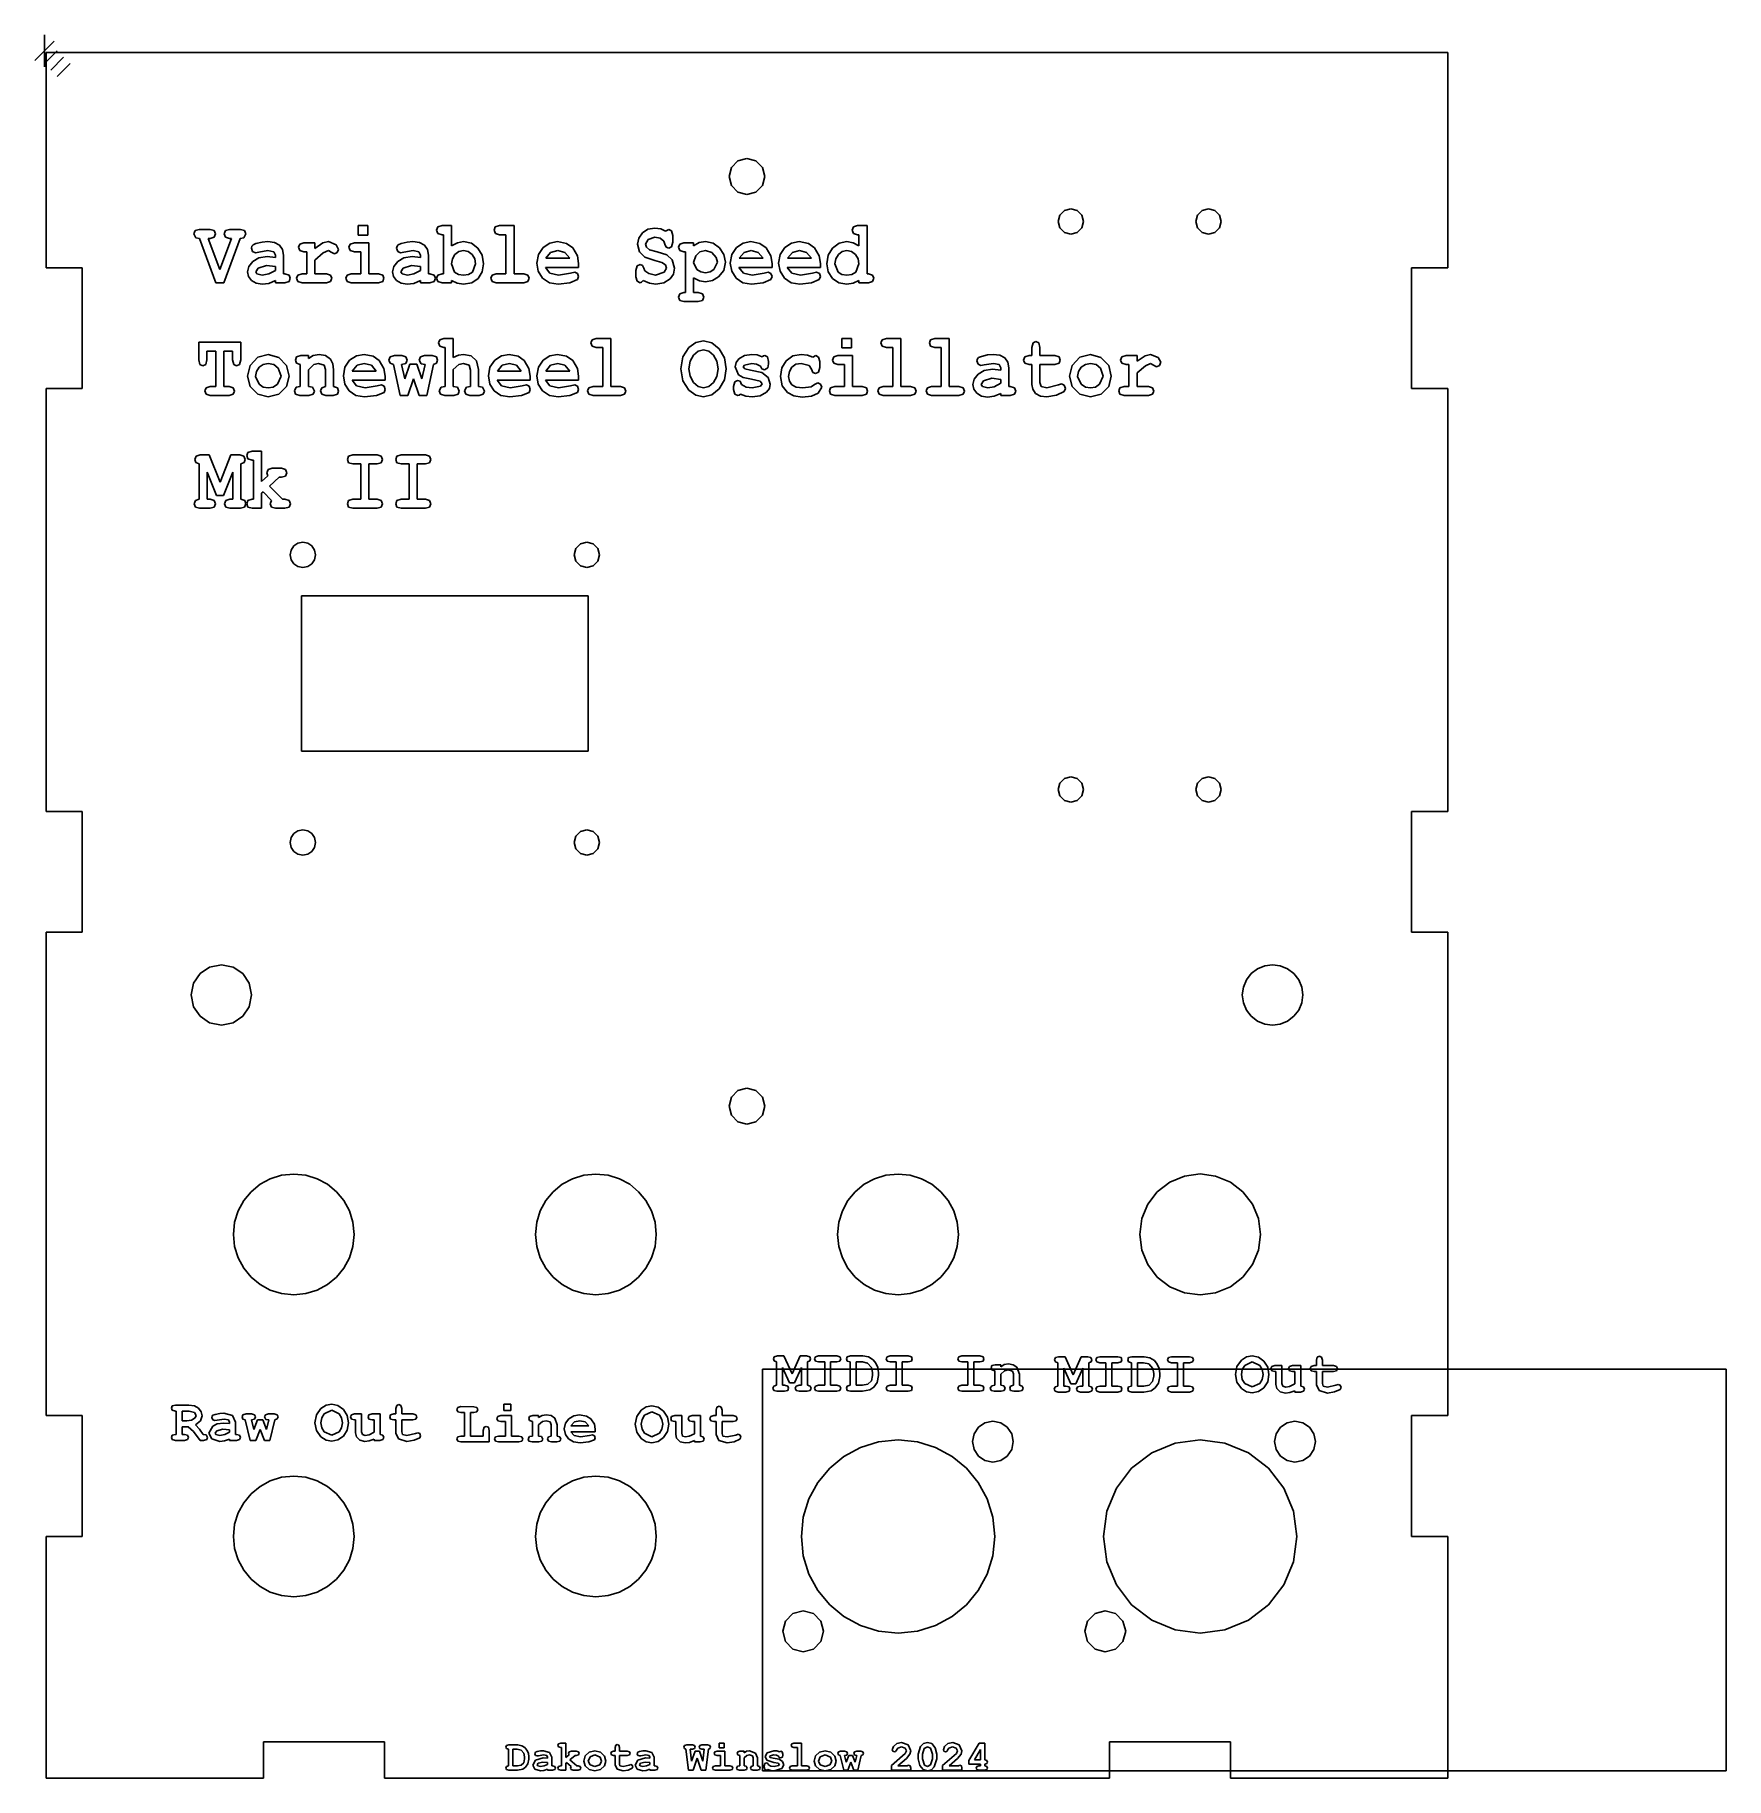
# Model space of a CAD drawing. Extents: x -1 to 139, y 154 to 298.
import ezdxf

# ---------------------------------------------------------------- set-up
doc = ezdxf.new("R2010")
doc.units = 0

msp = doc.modelspace()

# ---------------------------------------------------------------- linework, layer by layer
at = {"layer": 'Layer 1'}
for p, q in [((0.793749, 297.793749), (-0.793749, 296.206251)), ((0, 298.322915), (0, 295.677085)), ((1.058332, 297), (0, 295.941668)), ((1.587498, 296.470834), (0.529166, 295.412502)), ((2.116664, 295.941668), (1.058332, 294.883336)), ((12.358755, 281.853105), (12.462954, 282.122828)), ((12.515054, 281.535997), (12.358755, 281.853105)), ((12.462954, 282.122828), (12.804858, 282.22853)), ((12.824396, 281.477678), (12.515054, 281.535997)), ((12.804858, 282.22853), (13.706834, 282.224886)), ((14.192012, 277.80725), (12.824396, 281.477678)), ((13.706834, 281.477679), (13.550535, 281.477679)), ((13.550535, 281.477679), (14.511122, 278.897079)), ((13.706834, 282.224886), (14.045481, 282.122828)), ((14.048738, 281.579736), (13.706834, 281.477679)), ((14.045481, 282.122828), (14.149681, 281.853105)), ((14.149681, 281.853105), (14.048738, 281.579736)), ((14.511122, 278.897079), (15.478222, 281.477678)), ((16.204361, 281.477679), (14.833489, 277.80725)), ((14.879076, 281.853105), (14.980019, 282.122828)), ((14.980019, 281.579736), (14.879076, 281.853105)), ((14.980019, 282.122828), (15.325179, 282.22853)), ((15.325179, 281.477678), (14.980019, 281.579736)), ((15.325179, 282.22853), (16.220642, 282.224886)), ((15.478222, 281.477678), (15.325179, 281.477678)), ((16.510446, 281.535997), (16.204361, 281.477679)), ((16.220642, 282.224886), (16.562546, 282.122828)), ((16.666745, 281.853105), (16.510446, 281.535997)), ((16.562546, 282.122828), (16.666745, 281.853105)), ((25.963276, 281.743757), (25.963276, 282.534703)), ((25.963276, 282.534703), (26.757796, 282.534703)), ((26.757796, 281.743757), (25.963276, 281.743757)), ((26.757796, 282.534703), (26.757796, 281.743757)), ((32.45294, 282.162922), (32.553881, 282.429001)), ((32.553881, 281.889554), (32.45294, 282.162922)), ((32.553881, 282.429001), (32.899041, 282.534703)), ((32.899041, 281.787496), (32.553881, 281.889554)), ((32.899041, 282.534703), (33.680538, 282.534703)), ((33.013009, 281.787496), (32.899041, 281.787496)), ((33.013009, 278.554458), (33.013009, 281.787496)), ((33.680538, 282.534703), (33.680538, 280.858043)), ((37.207032, 282.162922), (37.307974, 282.429001)), ((37.31123, 281.889554), (37.207032, 282.162922)), ((37.307974, 282.429001), (37.653134, 282.534703)), ((37.653134, 281.787496), (37.31123, 281.889554)), ((37.653134, 282.534703), (38.85794, 282.534703)), ((38.190412, 281.787496), (37.653134, 281.787496)), ((38.190412, 278.554458), (38.190412, 281.787496)), ((38.85794, 282.534703), (38.85794, 278.554458)), ((49.075984, 280.99655), (49.176113, 281.498637)), ((49.176113, 281.498637), (49.476499, 281.933292)), ((49.476499, 281.933292), (49.937255, 282.236732)), ((49.948652, 281.401135), (49.740254, 281.011129)), ((49.937255, 282.236732), (50.518492, 282.337878)), ((50.521748, 281.590671), (49.948652, 281.401135)), ((50.518492, 282.337878), (50.993903, 282.272269)), ((50.958084, 281.495903), (50.521748, 281.590671)), ((51.241375, 281.262628), (50.958084, 281.495903)), ((50.993903, 282.272269), (51.394418, 282.079089)), ((51.394418, 282.079089), (51.654916, 282.221241)), ((51.654916, 282.221241), (51.89262, 282.104603)), ((51.89262, 282.104603), (51.98705, 281.725532)), ((51.98705, 281.725532), (51.98705, 281.164216)), ((66.841963, 282.159277), (66.942907, 282.429001)), ((66.942907, 281.889554), (66.841963, 282.159277)), ((66.942907, 282.429001), (67.288067, 282.534703)), ((67.288067, 281.787496), (66.942907, 281.889554)), ((67.288067, 282.534703), (68.069561, 282.534703)), ((67.402035, 281.787496), (67.288067, 281.787496)), ((67.402035, 280.858043), (67.402035, 281.787496)), ((68.069561, 282.534703), (68.069561, 278.554458)), ((17.135642, 280.672152), (17.168204, 280.836174)), ((17.226816, 280.395139), (17.135642, 280.672152)), ((17.168204, 280.836174), (17.259378, 280.945521)), ((17.454752, 280.289437), (17.226816, 280.395139)), ((17.259378, 280.945521), (17.503596, 281.047579)), ((17.728275, 280.33682), (17.454752, 280.289437)), ((17.503596, 281.047579), (18.008311, 281.167861)), ((18.496745, 280.468037), (17.728275, 280.33682)), ((17.7413, 279.882117), (18.41534, 279.983264)), ((18.008311, 281.167861), (18.473952, 281.215245)), ((18.41534, 279.983264), (19.115428, 279.910366)), ((18.473952, 281.215245), (19.025882, 281.139613)), ((18.985179, 280.362335), (18.496745, 280.468037)), ((19.115428, 280.088966), (18.985179, 280.362335)), ((19.025882, 281.139613), (19.437795, 280.912717)), ((19.115428, 279.910366), (19.115428, 280.088966)), ((19.437795, 280.912717), (19.696665, 280.558249)), ((19.696665, 280.558249), (19.782955, 280.092611)), ((19.782955, 280.092611), (19.782955, 278.554458)), ((21.023578, 280.745051), (21.124521, 281.011129)), ((21.124521, 280.471682), (21.023578, 280.745051)), ((21.124521, 281.011129), (21.469681, 281.116832)), ((21.469681, 280.369625), (21.124521, 280.471682)), ((21.469681, 281.116832), (22.378169, 281.116832)), ((21.710642, 280.369625), (21.469681, 280.369625)), ((21.710642, 278.554458), (21.710642, 280.369625)), ((22.378169, 281.116832), (22.378169, 280.650283)), ((22.378169, 280.650283), (23.039183, 281.102252)), ((23.071746, 280.271212), (22.378169, 279.680736)), ((23.039183, 281.102252), (23.495055, 281.215245)), ((23.491799, 280.468037), (23.071746, 280.271212)), ((23.736016, 280.32953), (23.491799, 280.468037)), ((23.495055, 281.215245), (24.126763, 280.945521)), ((23.996514, 280.191024), (23.736016, 280.32953)), ((24.234219, 280.300371), (23.996514, 280.191024)), ((24.126763, 280.945521), (24.335162, 280.57374)), ((24.335162, 280.57374), (24.234219, 280.300371)), ((25.198062, 280.745051), (25.299006, 281.011129)), ((25.302262, 280.471682), (25.198062, 280.745051)), ((25.299006, 281.011129), (25.644166, 281.116832)), ((25.644166, 280.369625), (25.302262, 280.471682)), ((25.644166, 281.116832), (26.848969, 281.116832)), ((26.181444, 280.369625), (25.644166, 280.369625)), ((26.181444, 278.554458), (26.181444, 280.369625)), ((26.848969, 281.116832), (26.848969, 278.554458)), ((29.141354, 280.672152), (29.173917, 280.836174)), ((29.23253, 280.395139), (29.141354, 280.672152)), ((29.173917, 280.836174), (29.26509, 280.945521)), ((29.460466, 280.289437), (29.23253, 280.395139)), ((29.26509, 280.945521), (29.509309, 281.047579)), ((29.733989, 280.33682), (29.460466, 280.289437)), ((29.509309, 281.047579), (30.014024, 281.167861)), ((30.502459, 280.468037), (29.733989, 280.33682)), ((29.747014, 279.882117), (30.421053, 279.983264)), ((30.014024, 281.167861), (30.479664, 281.215245)), ((30.421053, 279.983264), (31.121142, 279.910366)), ((30.479664, 281.215245), (31.031594, 281.139613)), ((30.990891, 280.362335), (30.502459, 280.468037)), ((31.121142, 280.088966), (30.990891, 280.362335)), ((31.031594, 281.139613), (31.443507, 280.912717)), ((31.121142, 279.910366), (31.121142, 280.088966)), ((31.443507, 280.912717), (31.702377, 280.558249)), ((31.702377, 280.558249), (31.788667, 280.092611)), ((31.788667, 280.092611), (31.788667, 278.554458)), ((33.680538, 280.858043), (34.175484, 281.124122)), ((33.97034, 280.147285), (33.752988, 279.793728)), ((34.291894, 280.387849), (33.97034, 280.147285)), ((34.175484, 281.124122), (34.686711, 281.215245)), ((34.676943, 280.468037), (34.291894, 280.387849)), ((35.064434, 280.387849), (34.676943, 280.468037)), ((34.686711, 281.215245), (35.327374, 281.081294)), ((35.3868, 280.147285), (35.064434, 280.387849)), ((35.327374, 281.081294), (35.862211, 280.679442)), ((35.604154, 279.790995), (35.3868, 280.147285)), ((35.862211, 280.679442), (36.223651, 280.088055)), ((36.223651, 280.088055), (36.344131, 279.385498)), ((40.740039, 279.440172), (40.869474, 280.153664)), ((40.869474, 280.153664), (41.257778, 280.719536)), ((41.257778, 280.719536), (41.817851, 281.091317)), ((41.886232, 280.307661), (41.482458, 279.830177)), ((41.817851, 281.091317), (42.456072, 281.215245)), ((42.472352, 280.468037), (41.886232, 280.307661)), ((42.456072, 281.215245), (43.201747, 281.054868)), ((43.061731, 280.307661), (42.472352, 280.468037)), ((43.462246, 279.830177), (43.061731, 280.307661)), ((43.201747, 281.054868), (43.709718, 280.708602)), ((43.709718, 280.708602), (44.097212, 280.041582)), ((44.097212, 280.041582), (44.201409, 279.400078)), ((49.238795, 280.36598), (49.075984, 280.99655)), ((49.681641, 279.914011), (49.238795, 280.36598)), ((50.508724, 279.640642), (49.681641, 279.914011)), ((49.740254, 281.011129), (49.824916, 280.741406)), ((49.824916, 280.741406), (50.078902, 280.540936)), ((50.078902, 280.540936), (50.700841, 280.376914)), ((50.700841, 280.376914), (51.488847, 280.12906)), ((51.332548, 280.99655), (51.241375, 281.262628)), ((51.440004, 280.748696), (51.332548, 280.99655)), ((51.654916, 280.664863), (51.440004, 280.748696)), ((51.488847, 280.12906), (51.947975, 279.70625)), ((51.89262, 280.777855), (51.654916, 280.664863)), ((51.98705, 281.164216), (51.89262, 280.777855)), ((52.475485, 280.745051), (52.576429, 281.011129)), ((52.576429, 280.471682), (52.475485, 280.745051)), ((52.576429, 281.011129), (52.921589, 281.116832)), ((52.921589, 280.369625), (52.576429, 280.471682)), ((52.921589, 281.116832), (53.703083, 281.116832)), ((53.035557, 280.369625), (52.921589, 280.369625)), ((53.035557, 276.994435), (53.035557, 280.369625)), ((53.703083, 280.861688), (54.188261, 281.127767)), ((53.703083, 281.116832), (53.703083, 280.861688)), ((53.901712, 280.048872), (53.703083, 279.494845)), ((54.246059, 280.363246), (53.901712, 280.048872)), ((54.188261, 281.127767), (54.702744, 281.215245)), ((54.692976, 280.468037), (54.246059, 280.363246)), ((55.230254, 280.304016), (54.692976, 280.468037)), ((54.702744, 281.215245), (55.336081, 281.084939)), ((55.572158, 279.899431), (55.230254, 280.304016)), ((55.336081, 281.084939), (55.868476, 280.694022)), ((55.68287, 279.502135), (55.572158, 279.899431)), ((55.868476, 280.694022), (56.229916, 280.138173)), ((56.229916, 280.138173), (56.350396, 279.50578)), ((56.747657, 279.440172), (56.877092, 280.153664)), ((56.877092, 280.153664), (57.265396, 280.719536)), ((57.265396, 280.719536), (57.825468, 281.091317)), ((57.89385, 280.307661), (57.490076, 279.830177)), ((57.825468, 281.091317), (58.46369, 281.215245)), ((58.47997, 280.468037), (57.89385, 280.307661)), ((58.46369, 281.215245), (59.209365, 281.054868)), ((59.069346, 280.307661), (58.47997, 280.468037)), ((59.469864, 279.830177), (59.069346, 280.307661)), ((59.209365, 281.054868), (59.717336, 280.708602)), ((59.717336, 280.708602), (60.104827, 280.041582)), ((60.104827, 280.041582), (60.209027, 279.400078)), ((60.74956, 279.440172), (60.878996, 280.153664)), ((60.878996, 280.153664), (61.267302, 280.719536)), ((61.267302, 280.719536), (61.827372, 281.091317)), ((61.895753, 280.307661), (61.491982, 279.830177)), ((61.827372, 281.091317), (62.465593, 281.215245)), ((62.481873, 280.468037), (61.895753, 280.307661)), ((62.465593, 281.215245), (63.211268, 281.054868)), ((63.071252, 280.307661), (62.481873, 280.468037)), ((63.471767, 279.830177), (63.071252, 280.307661)), ((63.211268, 281.054868), (63.719242, 280.708602)), ((63.719242, 280.708602), (64.106733, 280.041582)), ((64.106733, 280.041582), (64.210933, 279.400078)), ((64.73844, 279.385498), (64.85892, 280.088055)), ((64.85892, 280.088055), (65.220362, 280.679442)), ((65.220362, 280.679442), (65.755197, 281.081294)), ((65.695771, 280.147285), (65.478419, 279.793728)), ((66.017324, 280.387849), (65.695771, 280.147285)), ((65.755197, 281.081294), (66.395862, 281.215245)), ((66.402374, 280.468037), (66.017324, 280.387849)), ((66.395862, 281.215245), (66.907089, 281.124122)), ((66.789864, 280.387849), (66.402374, 280.468037)), ((67.11223, 280.147285), (66.789864, 280.387849)), ((66.907089, 281.124122), (67.402035, 280.858043)), ((67.329584, 279.790995), (67.11223, 280.147285)), ((16.803507, 278.707544), (16.910148, 279.160425)), ((16.887354, 278.337585), (16.803507, 278.707544)), ((16.910148, 279.160425), (17.230072, 279.578678)), ((17.230072, 279.578678), (17.7413, 279.882117)), ((17.676176, 279.010072), (17.493827, 278.722124)), ((17.493827, 278.722124), (17.581745, 278.550813)), ((17.581745, 278.550813), (18.027848, 278.430531)), ((18.376265, 279.232412), (17.676176, 279.010072)), ((18.027848, 278.430531), (18.571638, 278.536233)), ((19.115428, 279.144934), (18.376265, 279.232412)), ((18.571638, 278.536233), (19.115428, 278.824181)), ((19.115428, 278.824181), (19.115428, 279.144934)), ((19.782955, 278.554458), (19.896923, 278.554458)), ((19.896923, 278.554458), (20.238827, 278.448755)), ((20.238827, 278.448755), (20.343027, 278.179032)), ((20.867279, 278.182677), (20.968222, 278.448755)), ((20.968222, 278.448755), (21.313382, 278.554458)), ((21.313382, 278.554458), (21.710642, 278.554458)), ((22.378169, 279.680736), (22.378169, 278.554458)), ((22.378169, 278.554458), (23.328988, 278.554458)), ((23.328988, 278.554458), (23.670892, 278.448755)), ((23.670892, 278.448755), (23.775091, 278.179032)), ((24.934308, 278.182677), (25.035251, 278.448755)), ((25.035251, 278.448755), (25.380411, 278.554458)), ((25.380411, 278.554458), (26.181444, 278.554458)), ((26.848969, 278.554458), (27.650002, 278.554458)), ((27.650002, 278.554458), (27.991906, 278.448755)), ((27.991906, 278.448755), (28.096106, 278.179032)), ((28.809221, 278.707544), (28.915862, 279.160425)), ((28.893068, 278.337585), (28.809221, 278.707544)), ((28.915862, 279.160425), (29.235786, 279.578678)), ((29.235786, 279.578678), (29.747014, 279.882117)), ((29.681888, 279.010072), (29.499541, 278.722124)), ((29.499541, 278.722124), (29.587458, 278.550813)), ((29.587458, 278.550813), (30.033563, 278.430531)), ((30.381979, 279.232412), (29.681888, 279.010072)), ((30.033563, 278.430531), (30.577352, 278.536233)), ((31.121142, 279.144934), (30.381979, 279.232412)), ((30.577352, 278.536233), (31.121142, 278.824181)), ((31.121142, 278.824181), (31.121142, 279.144934)), ((31.788667, 278.554458), (31.902636, 278.554458)), ((31.902636, 278.554458), (32.24454, 278.448755)), ((32.24454, 278.448755), (32.34874, 278.179032)), ((32.45294, 278.182677), (32.557137, 278.448755)), ((32.557137, 278.448755), (32.899041, 278.554458)), ((32.899041, 278.554458), (33.013009, 278.554458)), ((33.752988, 279.793728), (33.680538, 279.374563)), ((33.680538, 279.374563), (33.941034, 278.696609)), ((33.941034, 278.696609), (34.255261, 278.499784)), ((34.255261, 278.499784), (34.676943, 278.434176)), ((34.676943, 278.434176), (35.098624, 278.499784)), ((35.098624, 278.499784), (35.41285, 278.696609)), ((35.41285, 278.696609), (35.676605, 279.363628)), ((35.676605, 279.363628), (35.604154, 279.790995)), ((35.676605, 279.363628), (35.676605, 279.363628)), ((36.229349, 278.71939), (35.885003, 278.171742)), ((36.344131, 279.385498), (36.229349, 278.71939)), ((36.943278, 278.182677), (37.044219, 278.448755)), ((37.044219, 278.448755), (37.389379, 278.554458)), ((37.389379, 278.554458), (38.190412, 278.554458)), ((38.85794, 278.554458), (39.658972, 278.554458)), ((39.658972, 278.554458), (40.000876, 278.448755)), ((40.000876, 278.448755), (40.105074, 278.179032)), ((40.859706, 278.758573), (40.740039, 279.440172)), ((41.218704, 278.193611), (40.859706, 278.758573)), ((44.201409, 279.08297), (41.462922, 279.08297)), ((41.462922, 279.08297), (41.830875, 278.612776)), ((41.482458, 279.830177), (43.462246, 279.830177)), ((41.830875, 278.612776), (42.550502, 278.434176)), ((42.550502, 278.434176), (43.537139, 278.612776)), ((43.537139, 278.612776), (43.888812, 278.685675)), ((43.888812, 278.685675), (44.113492, 278.579972)), ((44.113492, 278.579972), (44.204665, 278.313894)), ((44.201409, 279.400078), (44.201409, 279.08297)), ((48.942478, 278.813247), (49.033651, 279.195962)), ((48.942478, 278.310249), (48.942478, 278.813247)), ((49.033651, 279.195962), (49.281126, 279.3126)), ((49.281126, 279.3126), (49.476499, 279.243346)), ((49.476499, 279.243346), (49.600235, 279.010072)), ((49.600235, 279.010072), (49.688155, 278.791377)), ((49.688155, 278.791377), (50.023545, 278.561747)), ((50.023545, 278.561747), (50.551055, 278.44511)), ((51.091588, 279.4912), (50.508724, 279.640642)), ((50.551055, 278.44511), (51.283706, 278.678385)), ((51.378137, 279.287085), (51.091588, 279.4912)), ((51.283706, 278.678385), (51.466055, 279.028296)), ((51.466055, 279.028296), (51.378137, 279.287085)), ((52.043221, 278.522565), (51.781908, 278.135293)), ((51.947975, 279.70625), (52.130325, 279.021007)), ((52.130325, 279.021007), (52.043221, 278.522565)), ((53.703083, 279.494845), (53.986376, 278.911659)), ((53.986376, 278.911659), (54.3063, 278.701165)), ((54.3063, 278.701165), (54.692976, 278.631001)), ((54.692976, 278.631001), (55.081282, 278.701165)), ((55.081282, 278.701165), (55.399579, 278.911659)), ((55.399579, 278.911659), (55.68287, 279.502135)), ((55.68287, 279.502135), (55.68287, 279.502135)), ((56.207936, 278.83056), (55.780558, 278.284734)), ((56.350396, 279.50578), (56.207936, 278.83056)), ((56.867323, 278.758573), (56.747657, 279.440172)), ((57.226322, 278.193611), (56.867323, 278.758573)), ((60.209027, 279.08297), (57.47054, 279.08297)), ((57.47054, 279.08297), (57.838492, 278.612776)), ((57.490076, 279.830177), (59.469864, 279.830177)), ((57.838492, 278.612776), (58.558119, 278.434176)), ((58.558119, 278.434176), (59.544757, 278.612776)), ((59.544757, 278.612776), (59.896429, 278.685675)), ((59.896429, 278.685675), (60.121109, 278.579972)), ((60.121109, 278.579972), (60.212283, 278.313894)), ((60.209027, 279.400078), (60.209027, 279.08297)), ((60.869227, 278.758573), (60.74956, 279.440172)), ((61.228227, 278.193611), (60.869227, 278.758573)), ((64.210933, 279.08297), (61.472443, 279.08297)), ((61.472443, 279.08297), (61.840398, 278.612776)), ((61.491982, 279.830177), (63.471767, 279.830177)), ((61.840398, 278.612776), (62.560023, 278.434176)), ((62.560023, 278.434176), (63.54666, 278.612776)), ((63.54666, 278.612776), (63.898333, 278.685675)), ((63.898333, 278.685675), (64.123013, 278.579972)), ((64.123013, 278.579972), (64.214189, 278.313894)), ((64.210933, 279.400078), (64.210933, 279.08297)), ((64.853222, 278.71939), (64.73844, 279.385498)), ((65.197568, 278.171742), (64.853222, 278.71939)), ((65.478419, 279.793728), (65.405968, 279.374563)), ((65.405968, 279.374563), (65.666467, 278.696609)), ((65.666467, 278.696609), (65.980691, 278.499784)), ((65.980691, 278.499784), (66.402374, 278.434176)), ((66.402374, 278.434176), (66.822426, 278.499784)), ((66.822426, 278.499784), (67.138281, 278.696609)), ((67.138281, 278.696609), (67.402035, 279.363628)), ((67.402035, 279.363628), (67.329584, 279.790995)), ((67.402035, 279.363628), (67.402035, 279.363628)), ((68.069561, 278.554458), (68.183529, 278.554458)), ((68.183529, 278.554458), (68.525433, 278.448755)), ((68.525433, 278.448755), (68.629633, 278.179032)), ((14.833489, 277.80725), (14.192012, 277.80725)), ((17.138898, 278.000431), (16.887354, 278.337585)), ((17.524761, 277.7626), (17.138898, 278.000431)), ((18.011567, 277.683323), (17.524761, 277.7626)), ((18.56187, 277.759867), (18.011567, 277.683323)), ((19.115428, 277.982206), (18.56187, 277.759867)), ((19.115428, 277.80725), (19.115428, 277.982206)), ((19.896923, 277.80725), (19.115428, 277.80725)), ((20.238827, 277.909308), (19.896923, 277.80725)), ((20.343027, 278.179032), (20.238827, 277.909308)), ((20.968222, 277.909308), (20.867279, 278.182677)), ((21.313382, 277.80725), (20.968222, 277.909308)), ((23.328988, 277.80725), (21.313382, 277.80725)), ((23.670892, 277.909308), (23.328988, 277.80725)), ((23.775091, 278.179032), (23.670892, 277.909308)), ((25.035251, 277.909308), (24.934308, 278.182677)), ((25.380411, 277.80725), (25.035251, 277.909308)), ((27.650002, 277.80725), (25.380411, 277.80725)), ((27.991906, 277.909308), (27.650002, 277.80725)), ((28.096106, 278.179032), (27.991906, 277.909308)), ((29.14461, 278.000431), (28.893068, 278.337585)), ((29.530474, 277.7626), (29.14461, 278.000431)), ((30.01728, 277.683323), (29.530474, 277.7626)), ((30.567582, 277.759867), (30.01728, 277.683323)), ((31.121142, 277.982206), (30.567582, 277.759867)), ((31.121142, 277.80725), (31.121142, 277.982206)), ((31.902636, 277.80725), (31.121142, 277.80725)), ((32.24454, 277.909308), (31.902636, 277.80725)), ((32.34874, 278.179032), (32.24454, 277.909308)), ((32.553881, 277.909308), (32.45294, 278.182677)), ((32.899041, 277.80725), (32.553881, 277.909308)), ((33.680538, 277.80725), (32.899041, 277.80725)), ((34.159202, 277.763511), (33.680538, 277.989496)), ((33.680538, 277.989496), (33.680538, 277.80725)), ((34.673687, 277.686968), (34.159202, 277.763511)), ((35.35261, 277.808162), (34.673687, 277.686968)), ((35.885003, 278.171742), (35.35261, 277.808162)), ((37.044219, 277.909308), (36.943278, 278.182677)), ((37.389379, 277.80725), (37.044219, 277.909308)), ((39.658972, 277.80725), (37.389379, 277.80725)), ((40.000876, 277.909308), (39.658972, 277.80725)), ((40.105074, 278.179032), (40.000876, 277.909308)), ((41.780404, 277.813629), (41.218704, 278.193611)), ((42.501659, 277.686968), (41.780404, 277.813629)), ((43.472014, 277.80725), (42.501659, 277.686968)), ((44.10698, 278.066039), (43.472014, 277.80725)), ((44.204665, 278.313894), (44.10698, 278.066039)), ((49.033651, 277.927532), (48.942478, 278.310249)), ((49.281126, 277.81454), (49.033651, 277.927532)), ((49.411374, 277.847345), (49.281126, 277.81454)), ((49.554649, 277.996786), (49.411374, 277.847345)), ((50.06262, 277.774446), (49.554649, 277.996786)), ((49.554649, 277.996786), (49.554649, 277.996786)), ((50.603153, 277.697903), (50.06262, 277.774446)), ((51.256028, 277.807251), (50.603153, 277.697903)), ((51.781908, 278.135293), (51.256028, 277.807251)), ((53.703083, 278.219126), (53.703083, 276.994435)), ((54.201286, 277.967627), (53.703083, 278.219126)), ((53.703083, 278.219126), (53.703083, 278.219126)), ((54.709259, 277.883794), (54.201286, 277.967627)), ((55.275028, 277.984029), (54.709259, 277.883794)), ((55.780558, 278.284734), (55.275028, 277.984029)), ((57.788022, 277.813629), (57.226322, 278.193611)), ((58.509277, 277.686968), (57.788022, 277.813629)), ((59.479632, 277.80725), (58.509277, 277.686968)), ((60.114597, 278.066039), (59.479632, 277.80725)), ((60.212283, 278.313894), (60.114597, 278.066039)), ((61.789926, 277.813629), (61.228227, 278.193611)), ((62.51118, 277.686968), (61.789926, 277.813629)), ((63.481538, 277.80725), (62.51118, 277.686968)), ((64.116501, 278.066039), (63.481538, 277.80725)), ((64.214189, 278.313894), (64.116501, 278.066039)), ((65.729961, 277.808162), (65.197568, 278.171742)), ((66.408886, 277.686968), (65.729961, 277.808162)), ((66.923369, 277.763511), (66.408886, 277.686968)), ((67.402035, 277.989496), (66.923369, 277.763511)), ((67.402035, 277.80725), (67.402035, 277.989496)), ((68.183529, 277.80725), (67.402035, 277.80725)), ((68.525433, 277.909308), (68.183529, 277.80725)), ((68.629633, 278.179032), (68.525433, 277.909308)), ((52.475485, 276.619009), (52.579685, 276.892377)), ((52.576429, 276.35293), (52.475485, 276.619009)), ((52.921589, 276.247228), (52.576429, 276.35293)), ((52.579685, 276.892377), (52.921589, 276.994435)), ((52.921589, 276.994435), (53.035557, 276.994435)), ((54.1036, 276.247228), (52.921589, 276.247228)), ((53.703083, 276.994435), (54.1036, 276.994435)), ((54.1036, 276.994435), (54.445504, 276.892377)), ((54.445504, 276.35293), (54.1036, 276.247228)), ((54.445504, 276.892377), (54.549702, 276.619009)), ((54.549702, 276.619009), (54.445504, 276.35293)), ((12.778809, 271.439587), (12.778809, 272.897552)), ((12.778809, 272.897552), (16.236923, 272.893907)), ((16.236923, 272.893907), (16.236923, 271.439587)), ((32.605982, 272.831943), (32.706924, 273.098022)), ((32.706924, 272.558575), (32.605982, 272.831943)), ((32.706924, 273.098022), (33.052084, 273.203725)), ((33.052084, 273.203725), (33.83358, 273.203725)), ((33.83358, 273.203725), (33.83358, 271.610898)), ((45.210841, 272.831943), (45.311783, 273.098022)), ((45.315039, 272.558575), (45.210841, 272.831943)), ((45.311783, 273.098022), (45.656943, 273.203725)), ((45.656943, 273.203725), (46.861749, 273.203725)), ((46.861749, 273.203725), (46.861749, 269.22348)), ((53.328618, 272.456518), (53.898458, 272.869304)), ((53.898458, 272.869304), (54.533422, 273.0069)), ((54.533422, 273.0069), (55.231068, 272.841056)), ((55.231068, 272.841056), (55.839169, 272.343526)), ((65.98232, 272.412779), (65.98232, 273.203725)), ((65.98232, 273.203725), (66.77684, 273.203725)), ((66.77684, 273.203725), (66.77684, 272.412779)), ((69.222266, 272.831943), (69.32321, 273.098022)), ((69.326466, 272.558575), (69.222266, 272.831943)), ((69.32321, 273.098022), (69.66837, 273.203725)), ((69.66837, 273.203725), (70.873173, 273.203725)), ((70.873173, 273.203725), (70.873173, 269.22348)), ((73.224171, 272.831943), (73.325113, 273.098022)), ((73.328371, 272.558575), (73.224171, 272.831943)), ((73.325113, 273.098022), (73.670273, 273.203725)), ((73.670273, 273.203725), (74.875079, 273.203725)), ((74.875079, 273.203725), (74.875079, 269.22348)), ((81.713157, 272.460163), (81.804332, 272.842879)), ((81.804332, 272.842879), (82.048549, 272.959516)), ((82.048549, 272.959516), (82.286253, 272.842879)), ((82.286253, 272.842879), (82.380685, 272.460163)), ((12.869983, 271.053226), (12.778809, 271.439587)), ((13.446335, 271.439587), (13.351905, 271.053226)), ((14.169218, 272.1467), (13.446335, 272.1467)), ((13.446335, 272.1467), (13.446335, 271.439587)), ((14.169218, 269.223479), (14.169218, 272.1467)), ((14.836745, 272.1467), (14.836745, 269.223479)), ((15.569396, 272.1467), (14.836745, 272.1467)), ((15.569396, 271.439587), (15.569396, 272.1467)), ((15.660571, 271.053226), (15.569396, 271.439587)), ((16.236923, 271.439587), (16.142492, 271.053226)), ((17.015161, 270.954813), (17.650126, 271.636412)), ((17.650126, 271.636412), (18.519539, 271.884266)), ((18.519539, 271.884266), (19.395464, 271.629122)), ((19.395464, 271.629122), (20.033685, 270.947523)), ((20.759824, 271.414073), (20.860767, 271.680151)), ((20.860767, 271.144349), (20.759824, 271.414073)), ((20.860767, 271.680151), (21.205927, 271.785854)), ((21.205927, 271.785854), (21.840891, 271.785854)), ((21.840891, 271.534355), (22.241407, 271.796788)), ((21.840891, 271.785854), (21.840891, 271.534355)), ((22.241407, 271.796788), (22.720073, 271.884266)), ((22.720073, 271.884266), (23.250838, 271.781297)), ((23.250838, 271.781297), (23.657867, 271.472391)), ((23.657867, 271.472391), (23.863009, 271.09332)), ((24.861857, 270.822685), (25.250163, 271.388558)), ((25.250163, 271.388558), (25.810233, 271.760339)), ((25.810233, 271.760339), (26.448454, 271.884266)), ((26.448454, 271.884266), (27.194129, 271.72389)), ((27.194129, 271.72389), (27.702103, 271.377623)), ((27.702103, 271.377623), (28.089594, 270.710604)), ((28.506391, 271.414072), (28.607333, 271.680151)), ((28.597565, 271.151639), (28.506391, 271.414072)), ((28.607333, 271.680151), (28.952493, 271.785854)), ((28.952493, 271.785854), (29.574434, 271.785854)), ((29.574434, 271.785854), (29.916336, 271.680151)), ((30.020536, 271.410427), (29.903312, 271.126124)), ((29.916336, 271.680151), (30.020536, 271.410427)), ((31.013686, 271.414072), (31.11463, 271.680151)), ((31.169985, 271.09332), (31.013686, 271.414072)), ((31.11463, 271.680151), (31.45979, 271.785854)), ((31.45979, 271.785854), (32.088241, 271.785854)), ((32.088241, 271.785854), (32.430145, 271.680151)), ((32.430145, 271.680151), (32.534345, 271.410427)), ((32.534345, 271.410427), (32.443169, 271.155284)), ((33.052084, 272.456518), (32.706924, 272.558575)), ((33.166052, 272.456518), (33.052084, 272.456518)), ((33.166052, 269.22348), (33.166052, 272.456518)), ((33.83358, 271.610898), (34.253634, 271.815013)), ((34.253634, 271.815013), (34.686711, 271.884266)), ((34.686711, 271.884266), (35.302138, 271.75305)), ((35.302138, 271.75305), (35.748242, 271.337529)), ((35.748242, 271.337529), (35.927333, 270.626771)), ((36.867571, 270.822685), (37.255875, 271.388558)), ((37.255875, 271.388558), (37.815947, 271.760339)), ((37.815947, 271.760339), (38.454166, 271.884266)), ((38.454166, 271.884266), (39.199844, 271.72389)), ((39.199844, 271.72389), (39.707815, 271.377623)), ((39.707815, 271.377623), (40.095306, 270.710604)), ((40.869474, 270.822685), (41.257778, 271.388558)), ((41.257778, 271.388558), (41.817851, 271.760339)), ((41.817851, 271.760339), (42.456072, 271.884266)), ((42.456072, 271.884266), (43.201747, 271.72389)), ((43.201747, 271.72389), (43.709718, 271.377623)), ((43.709718, 271.377623), (44.097212, 270.710604)), ((45.656943, 272.456518), (45.315039, 272.558575)), ((46.194221, 272.456518), (45.656943, 272.456518)), ((46.194221, 269.22348), (46.194221, 272.456518)), ((52.664346, 270.68509), (52.830414, 271.671039)), ((52.830414, 271.671039), (53.328618, 272.456518)), ((53.423862, 271.305636), (53.331874, 270.68509)), ((53.699827, 271.811368), (53.423862, 271.305636)), ((54.092203, 272.147611), (53.699827, 271.811368)), ((54.533422, 272.259692), (54.092203, 272.147611)), ((54.977082, 272.147611), (54.533422, 272.259692)), ((55.370273, 271.811368), (54.977082, 272.147611)), ((55.646237, 271.307459), (55.370273, 271.811368)), ((55.738225, 270.68509), (55.646237, 271.307459)), ((55.839169, 272.343526), (56.264107, 271.599052)), ((56.264107, 271.599052), (56.405753, 270.68509)), ((57.230392, 271.219992), (57.457514, 271.519786)), ((57.457514, 271.519786), (57.931295, 271.793155)), ((57.931295, 271.793155), (58.532069, 271.884277)), ((58.532069, 271.884277), (58.974917, 271.833249)), ((58.974917, 271.833249), (59.385202, 271.683807)), ((59.385202, 271.683807), (59.49917, 271.760351)), ((59.49917, 271.760351), (59.600112, 271.785866)), ((59.600112, 271.785866), (59.828048, 271.669229)), ((59.828048, 271.669229), (59.919224, 271.286513)), ((59.919224, 271.286513), (59.919224, 271.104267)), ((61.024712, 270.768923), (61.38127, 271.359399)), ((61.38127, 271.359399), (61.92913, 271.753049)), ((61.92913, 271.753049), (62.621892, 271.884266)), ((62.621892, 271.884266), (63.136375, 271.825948)), ((63.136375, 271.825948), (63.575967, 271.650992)), ((63.575967, 271.650992), (63.823439, 271.778564)), ((63.575967, 271.650992), (63.575967, 271.650992)), ((63.823439, 271.778564), (64.05789, 271.661927)), ((64.05789, 271.661927), (64.152319, 271.282856)), ((64.152319, 271.282856), (64.152319, 270.801727)), ((65.217106, 271.414073), (65.318048, 271.680151)), ((65.321306, 271.140704), (65.217106, 271.414073)), ((65.318048, 271.680151), (65.663208, 271.785854)), ((65.663208, 271.785854), (66.868014, 271.785854)), ((66.77684, 272.412779), (65.98232, 272.412779)), ((66.868014, 271.785854), (66.868014, 269.22348)), ((69.66837, 272.456518), (69.326466, 272.558575)), ((70.205647, 272.456518), (69.66837, 272.456518)), ((70.205647, 269.22348), (70.205647, 272.456518)), ((73.670273, 272.456518), (73.328371, 272.558575)), ((74.207551, 272.456518), (73.670273, 272.456518)), ((74.207551, 269.22348), (74.207551, 272.456518)), ((77.164208, 271.341174), (77.196768, 271.505195)), ((77.255381, 271.064161), (77.164208, 271.341174)), ((77.196768, 271.505195), (77.287944, 271.614543)), ((77.287944, 271.614543), (77.53216, 271.7166)), ((77.53216, 271.7166), (78.036875, 271.836882)), ((78.036875, 271.836882), (78.502518, 271.884266)), ((78.502518, 271.884266), (79.054448, 271.808634)), ((79.054448, 271.808634), (79.466361, 271.581739)), ((79.466361, 271.581739), (79.725231, 271.227271)), ((79.725231, 271.227271), (79.811521, 270.761633)), ((81.026092, 271.414073), (81.127036, 271.680151)), ((81.127036, 271.140704), (81.026092, 271.414073)), ((81.127036, 271.680151), (81.472196, 271.785854)), ((81.472196, 271.785854), (81.713157, 271.785854)), ((81.713157, 271.785854), (81.713157, 272.460163)), ((82.380685, 272.460163), (82.380685, 271.785854)), ((82.380685, 271.785854), (83.614795, 271.785854)), ((83.614795, 271.785854), (83.956699, 271.680151)), ((83.956699, 271.680151), (84.060899, 271.410428)), ((84.060899, 271.410428), (83.956699, 271.140704)), ((85.047534, 270.954814), (85.6825, 271.636412)), ((85.6825, 271.636412), (86.551913, 271.884266)), ((86.551913, 271.884266), (87.427839, 271.629122)), ((87.427839, 271.629122), (88.066058, 270.947524)), ((89.055952, 271.414073), (89.156896, 271.680152)), ((89.156896, 271.140704), (89.055952, 271.414073)), ((89.156896, 271.680152), (89.502056, 271.785854)), ((89.502056, 271.785854), (90.410542, 271.785854)), ((90.410542, 271.785854), (90.410542, 271.319305)), ((90.410542, 271.319305), (91.071558, 271.771274)), ((91.071558, 271.771274), (91.52743, 271.884267)), ((91.52743, 271.884267), (92.159137, 271.614543)), ((92.159137, 271.614543), (92.367535, 271.242762)), ((92.367535, 271.242762), (92.266593, 270.969393)), ((13.110944, 270.940233), (12.869983, 271.053226)), ((13.351905, 271.053226), (13.110944, 270.940233)), ((15.901531, 270.940234), (15.660571, 271.053226)), ((16.142492, 271.053226), (15.901531, 270.940234)), ((16.793738, 270.076389), (17.015161, 270.954813)), ((17.011905, 269.230769), (16.793738, 270.076389)), ((17.536972, 270.46275), (17.461265, 270.06181)), ((17.461265, 270.06181), (17.76735, 269.405725)), ((17.764094, 270.812662), (17.536972, 270.46275)), ((18.10437, 271.05596), (17.764094, 270.812662)), ((18.519539, 271.137059), (18.10437, 271.05596)), ((18.984365, 271.035001), (18.519539, 271.137059)), ((19.349877, 270.728829), (18.984365, 271.035001)), ((19.274984, 269.405725), (19.581069, 270.065454)), ((19.581069, 270.065454), (19.349877, 270.728829)), ((19.581069, 270.065454), (19.581069, 270.065454)), ((20.033685, 270.947523), (20.248596, 270.069099)), ((20.248596, 270.069099), (20.033685, 269.234414)), ((20.248596, 270.069099), (20.248596, 270.069099)), ((21.173365, 271.038646), (20.860767, 271.144349)), ((21.173365, 269.22348), (21.173365, 271.038646)), ((22.280482, 271.035001), (21.840891, 270.612192)), ((21.840891, 270.612192), (21.840891, 269.22348)), ((22.687511, 271.137059), (22.280482, 271.035001)), ((23.146639, 270.991263), (22.687511, 271.137059)), ((23.263863, 270.634061), (23.146639, 270.991263)), ((23.263863, 269.22348), (23.263863, 270.634061)), ((23.863009, 271.09332), (23.93139, 270.612192)), ((23.93139, 270.612192), (23.93139, 269.22348)), ((24.732422, 270.109194), (24.861857, 270.822685)), ((24.852088, 269.427595), (24.732422, 270.109194)), ((25.878614, 270.976683), (25.474843, 270.499199)), ((25.474843, 270.499199), (27.454628, 270.499199)), ((26.464734, 271.137059), (25.878614, 270.976683)), ((27.054113, 270.976683), (26.464734, 271.137059)), ((27.454628, 270.499199), (27.054113, 270.976683)), ((28.089594, 270.710604), (28.193791, 270.069099)), ((28.193791, 270.069099), (28.193791, 269.751992)), ((28.874343, 271.038646), (28.597565, 271.151639)), ((29.434416, 268.476271), (28.874343, 271.038646)), ((29.903312, 271.126124), (29.558152, 271.038646)), ((29.558152, 271.038646), (29.812138, 269.854049)), ((29.812138, 269.854049), (30.22568, 271.067805)), ((30.525251, 269.85405), (30.062867, 268.476271)), ((30.22568, 271.067805), (30.818312, 271.067805)), ((31.013686, 268.476271), (30.525251, 269.85405)), ((30.818312, 271.067805), (31.23511, 269.854049)), ((31.495609, 271.038646), (31.169985, 271.09332)), ((31.23511, 269.854049), (31.495609, 271.038646)), ((32.179417, 271.038646), (31.632369, 268.476271)), ((32.443169, 271.155284), (32.179417, 271.038646)), ((34.292708, 271.038646), (33.83358, 270.623126)), ((33.83358, 270.623126), (33.83358, 269.22348)), ((34.686711, 271.137059), (34.292708, 271.038646)), ((35.139328, 270.980328), (34.686711, 271.137059)), ((35.256552, 270.575742), (35.139328, 270.980328)), ((35.256552, 269.22348), (35.256552, 270.575742)), ((35.927333, 270.626771), (35.927333, 269.22348)), ((36.738136, 270.109194), (36.867571, 270.822685)), ((36.857802, 269.427595), (36.738136, 270.109194)), ((37.884326, 270.976683), (37.480555, 270.499199)), ((37.480555, 270.499199), (39.460343, 270.499199)), ((38.470449, 271.137059), (37.884326, 270.976683)), ((39.059825, 270.976683), (38.470449, 271.137059)), ((39.460343, 270.499199), (39.059825, 270.976683)), ((40.095306, 270.710604), (40.199506, 270.069099)), ((40.199506, 270.069099), (40.199506, 269.751992)), ((40.740039, 270.109194), (40.869474, 270.822685)), ((40.859706, 269.427595), (40.740039, 270.109194)), ((41.886232, 270.976683), (41.482458, 270.499199)), ((41.482458, 270.499199), (43.462246, 270.499199)), ((42.472352, 271.137059), (41.886232, 270.976683)), ((43.061731, 270.976683), (42.472352, 271.137059)), ((43.462246, 270.499199), (43.061731, 270.976683)), ((44.097212, 270.710604), (44.201409, 270.069099)), ((44.201409, 270.069099), (44.201409, 269.751992)), ((52.830414, 269.700052), (52.664346, 270.68509)), ((53.331874, 270.68509), (53.423862, 270.064543)), ((53.423862, 270.064543), (53.699827, 269.558812)), ((55.370273, 269.558812), (55.646237, 270.062721)), ((55.646237, 270.062721), (55.738225, 270.68509)), ((55.738225, 270.68509), (55.738225, 270.68509)), ((56.405753, 270.68509), (56.264107, 269.77295)), ((56.405753, 270.68509), (56.405753, 270.68509)), ((57.154684, 270.852767), (57.230392, 271.219992)), ((57.424951, 270.196683), (57.154684, 270.852767)), ((57.828723, 269.970698), (57.424951, 270.196683)), ((57.923154, 270.994907), (57.822212, 270.860046)), ((57.822212, 270.860046), (57.958973, 270.696024)), ((58.499506, 269.832191), (57.828723, 269.970698)), ((58.538581, 271.137059), (57.923154, 270.994907)), ((57.958973, 270.696024), (58.424615, 270.583032)), ((58.424615, 270.583032), (59.349384, 270.378917)), ((59.212621, 269.671815), (58.499506, 269.832191)), ((58.913048, 271.078741), (58.538581, 271.137059)), ((59.254952, 270.911075), (58.913048, 271.078741)), ((59.372176, 270.688747), (59.254952, 270.911087)), ((59.254952, 270.911087), (59.254952, 270.911075)), ((59.349384, 270.378917), (59.876891, 269.977977)), ((59.583832, 270.604914), (59.372176, 270.688747)), ((59.867123, 270.77258), (59.583832, 270.604914)), ((59.919224, 271.104267), (59.867123, 270.77258)), ((59.876891, 269.977977), (60.062496, 269.41666)), ((60.905859, 270.03994), (61.024712, 270.768923)), ((61.05239, 269.287265), (60.905859, 270.03994)), ((61.64421, 270.476419), (61.573387, 270.043585)), ((61.573387, 270.043585), (61.641768, 269.651757)), ((61.856678, 270.827241), (61.64421, 270.476419)), ((62.189628, 271.059605), (61.856678, 270.827241)), ((62.61538, 271.137059), (62.189628, 271.059605)), ((63.289418, 270.962103), (62.61538, 271.137059)), ((63.478279, 270.659575), (63.289418, 270.962103)), ((63.585735, 270.393497), (63.478279, 270.659575)), ((63.816927, 270.306019), (63.585735, 270.393497)), ((64.05789, 270.419011), (63.816927, 270.306019)), ((64.152319, 270.801727), (64.05789, 270.419011)), ((65.663208, 271.038646), (65.321306, 271.140704)), ((66.200486, 271.038646), (65.663208, 271.038646)), ((66.200486, 269.22348), (66.200486, 271.038646)), ((76.832072, 269.376566), (76.938713, 269.829446)), ((76.938713, 269.829446), (77.258637, 270.2477)), ((77.483317, 270.958458), (77.255381, 271.064161)), ((77.258637, 270.2477), (77.769865, 270.551139)), ((77.75684, 271.005842), (77.483317, 270.958458)), ((78.40483, 269.901433), (77.704741, 269.679094)), ((78.52531, 271.137059), (77.75684, 271.005842)), ((77.769865, 270.551139), (78.443904, 270.652286)), ((79.143993, 269.813956), (78.40483, 269.901433)), ((78.443904, 270.652286), (79.143993, 270.579387)), ((79.013745, 271.031357), (78.52531, 271.137059)), ((79.143993, 270.757988), (79.013745, 271.031357)), ((79.143993, 270.579387), (79.143993, 270.757988)), ((79.143993, 269.493203), (79.143993, 269.813956)), ((79.811521, 270.761633), (79.811521, 269.22348)), ((81.472196, 271.038646), (81.127036, 271.140704)), ((81.713157, 271.038646), (81.472196, 271.038646)), ((81.713157, 269.39479), (81.713157, 271.038646)), ((82.380685, 271.038646), (82.380685, 269.540587)), ((83.614795, 271.038646), (82.380685, 271.038646)), ((83.956699, 271.140704), (83.614795, 271.038646)), ((84.826112, 270.076389), (85.047534, 270.954814)), ((85.044278, 269.230769), (84.826112, 270.076389)), ((85.569346, 270.46275), (85.493638, 270.06181)), ((85.493638, 270.06181), (85.799724, 269.405726)), ((85.796468, 270.812662), (85.569346, 270.46275)), ((86.136744, 271.05596), (85.796468, 270.812662)), ((86.551913, 271.137059), (86.136744, 271.05596)), ((87.016739, 271.035002), (86.551913, 271.137059)), ((87.38225, 270.728829), (87.016739, 271.035002)), ((87.307356, 269.405726), (87.613442, 270.065455)), ((87.613442, 270.065455), (87.38225, 270.728829)), ((87.613442, 270.065455), (87.613442, 270.065455)), ((88.066058, 270.947524), (88.28097, 270.069099)), ((88.28097, 270.069099), (88.066058, 269.234414)), ((88.28097, 270.069099), (88.28097, 270.069099)), ((89.502056, 271.038647), (89.156896, 271.140704)), ((89.743016, 271.038647), (89.502056, 271.038647)), ((89.743016, 269.22348), (89.743016, 271.038647)), ((91.104118, 270.940234), (90.410542, 270.349758)), ((90.410542, 270.349758), (90.410542, 269.22348)), ((91.524172, 271.137059), (91.104118, 270.940234)), ((91.76839, 270.998553), (91.524172, 271.137059)), ((92.028889, 270.860046), (91.76839, 270.998553)), ((92.266593, 270.969393), (92.028889, 270.860046)), ((13.277012, 268.851697), (13.377955, 269.117777)), ((13.377955, 268.57833), (13.277012, 268.851697)), ((13.377955, 269.117777), (13.723115, 269.223479)), ((13.723115, 268.476271), (13.377955, 268.57833)), ((13.723115, 269.223479), (14.169218, 269.223479)), ((15.286104, 268.476271), (13.723115, 268.476271)), ((14.836745, 269.223479), (15.286104, 269.223479)), ((15.286104, 269.223479), (15.628008, 269.117777)), ((15.628008, 268.57833), (15.286104, 268.476271)), ((15.628008, 269.117777), (15.732207, 268.848053)), ((15.732207, 268.848053), (15.628008, 268.57833)), ((17.64687, 268.589264), (17.011905, 269.230769)), ((18.519539, 268.355991), (17.64687, 268.589264)), ((17.76735, 269.405725), (18.10844, 269.178829)), ((18.10844, 269.178829), (18.519539, 269.103197)), ((18.519539, 269.103197), (18.93308, 269.178829)), ((19.39872, 268.592909), (18.519539, 268.355991)), ((18.93308, 269.178829), (19.274984, 269.405725)), ((20.033685, 269.234414), (19.39872, 268.592909)), ((20.681674, 268.851698), (20.837973, 269.168806)), ((20.782617, 268.57833), (20.681674, 268.851698)), ((21.127778, 268.476271), (20.782617, 268.57833)), ((20.837973, 269.168806), (21.173365, 269.22348)), ((21.886479, 268.476271), (21.127778, 268.476271)), ((21.840891, 269.22348), (22.173027, 269.168806)), ((22.228383, 268.57833), (21.886479, 268.476271)), ((22.173027, 269.168806), (22.332582, 268.848053)), ((22.332582, 268.848053), (22.228383, 268.57833)), ((22.850322, 268.851698), (22.951265, 269.117777)), ((22.951265, 268.57833), (22.850322, 268.851698)), ((22.951265, 269.117777), (23.263863, 269.22348)), ((23.296425, 268.476271), (22.951265, 268.57833)), ((23.898828, 268.476271), (23.296425, 268.476271)), ((24.240731, 268.57833), (23.898828, 268.476271)), ((23.93139, 269.22348), (24.243988, 269.117777)), ((24.344931, 268.848053), (24.240731, 268.57833)), ((24.243988, 269.117777), (24.344931, 268.848053)), ((25.211088, 268.862635), (24.852088, 269.427595)), ((25.772787, 268.482652), (25.211088, 268.862635)), ((28.193791, 269.751992), (25.455305, 269.751992)), ((25.455305, 269.751992), (25.823259, 269.281798)), ((26.494041, 268.355991), (25.772787, 268.482652)), ((25.823259, 269.281798), (26.542884, 269.103197)), ((27.464396, 268.476271), (26.494041, 268.355991)), ((26.542884, 269.103197), (27.529522, 269.281798)), ((28.099362, 268.735062), (27.464396, 268.476271)), ((27.529522, 269.281798), (27.881194, 269.354697)), ((27.881194, 269.354697), (28.105874, 269.248994)), ((28.19705, 268.982914), (28.099362, 268.735062)), ((28.105874, 269.248994), (28.19705, 268.982914)), ((30.062867, 268.476271), (29.434416, 268.476271)), ((31.632369, 268.476271), (31.013686, 268.476271)), ((32.674361, 268.851698), (32.833918, 269.168806)), ((32.775305, 268.57833), (32.674361, 268.851698)), ((33.120465, 268.476271), (32.775305, 268.57833)), ((32.833918, 269.168806), (33.166052, 269.22348)), ((33.879167, 268.476271), (33.120465, 268.476271)), ((33.83358, 269.22348), (34.165714, 269.168806)), ((34.221071, 268.57833), (33.879167, 268.476271)), ((34.165714, 269.168806), (34.325271, 268.848053)), ((34.325271, 268.848053), (34.221071, 268.57833)), ((34.768117, 268.851698), (34.924416, 269.168806)), ((34.869061, 268.57833), (34.768117, 268.851698)), ((35.210965, 268.476271), (34.869061, 268.57833)), ((34.924416, 269.168806), (35.256552, 269.22348)), ((35.972923, 268.476271), (35.210965, 268.476271)), ((35.927333, 269.22348), (36.259469, 269.168806)), ((36.314824, 268.57833), (35.972923, 268.476271)), ((36.259469, 269.168806), (36.415768, 268.848053)), ((36.415768, 268.848053), (36.314824, 268.57833)), ((37.216801, 268.862635), (36.857802, 269.427595)), ((37.7785, 268.482652), (37.216801, 268.862635)), ((40.199506, 269.751992), (37.461017, 269.751992)), ((37.461017, 269.751992), (37.828971, 269.281798)), ((38.499753, 268.355991), (37.7785, 268.482652)), ((37.828971, 269.281798), (38.548598, 269.103197)), ((39.470111, 268.476271), (38.499753, 268.355991)), ((38.548598, 269.103197), (39.535236, 269.281798)), ((40.105074, 268.735062), (39.470111, 268.476271)), ((39.535236, 269.281798), (39.886908, 269.354697)), ((39.886908, 269.354697), (40.111588, 269.248994)), ((40.202762, 268.982914), (40.105074, 268.735062)), ((40.111588, 269.248994), (40.202762, 268.982914)), ((41.218704, 268.862635), (40.859706, 269.427595)), ((41.780404, 268.482652), (41.218704, 268.862635)), ((44.201409, 269.751992), (41.462922, 269.751992)), ((41.462922, 269.751992), (41.830875, 269.281798)), ((42.501659, 268.355991), (41.780404, 268.482652)), ((41.830875, 269.281798), (42.550502, 269.103197)), ((43.472014, 268.476271), (42.501659, 268.355991)), ((42.550502, 269.103197), (43.537139, 269.281798)), ((44.10698, 268.735062), (43.472014, 268.476271)), ((43.537139, 269.281798), (43.888812, 269.354697)), ((43.888812, 269.354697), (44.113492, 269.248994)), ((44.204665, 268.982914), (44.10698, 268.735062)), ((44.113492, 269.248994), (44.204665, 268.982914)), ((44.947087, 268.851698), (45.048028, 269.117777)), ((45.048028, 268.57833), (44.947087, 268.851698)), ((45.048028, 269.117777), (45.393188, 269.22348)), ((45.393188, 268.476271), (45.048028, 268.57833)), ((45.393188, 269.22348), (46.194221, 269.22348)), ((47.662781, 268.476271), (45.393188, 268.476271)), ((46.861749, 269.22348), (47.662781, 269.22348)), ((47.662781, 269.22348), (48.004685, 269.117777)), ((48.004685, 268.57833), (47.662781, 268.476271)), ((48.004685, 269.117777), (48.108883, 268.848053)), ((48.108883, 268.848053), (48.004685, 268.57833)), ((53.328618, 268.917307), (52.830414, 269.700052)), ((53.898458, 268.504521), (53.328618, 268.917307)), ((53.699827, 269.558812), (54.092203, 269.225302)), ((54.533422, 268.366925), (53.898458, 268.504521)), ((54.092203, 269.225302), (54.533422, 269.114132)), ((54.533422, 269.114132), (54.977082, 269.225302)), ((55.231068, 268.531857), (54.533422, 268.366925)), ((54.977082, 269.225302), (55.370273, 269.558812)), ((55.839169, 269.026654), (55.231068, 268.531857)), ((56.264107, 269.77295), (55.839169, 269.026654)), ((57.024436, 269.230781), (57.11561, 269.613496)), ((57.024436, 268.979281), (57.024436, 269.230781)), ((57.11561, 268.59292), (57.024436, 268.979281)), ((57.11561, 269.613496), (57.359828, 269.730134)), ((57.36634, 268.47993), (57.11561, 268.59292)), ((57.359828, 269.730134), (57.561714, 269.65359)), ((57.480308, 268.505431), (57.36634, 268.47993)), ((57.584508, 268.57833), (57.480308, 268.505431)), ((57.561714, 269.65359), (57.688706, 269.398447)), ((58.033866, 268.414309), (57.584508, 268.57833)), ((57.688706, 269.398447), (58.056661, 269.176107)), ((58.571143, 268.355991), (58.033866, 268.414309)), ((58.056661, 269.176107), (58.551607, 269.103209)), ((58.551607, 269.103209), (59.26472, 269.263585)), ((59.22646, 268.453492), (58.571143, 268.355991)), ((59.385202, 269.431251), (59.212621, 269.671815)), ((59.746643, 268.745997), (59.22646, 268.453492)), ((59.26472, 269.263585), (59.385202, 269.431251)), ((59.983533, 269.048524), (59.746643, 268.745997)), ((60.062496, 269.41666), (59.983533, 269.048524)), ((61.491982, 268.713192), (61.05239, 269.287265)), ((62.01135, 268.442558), (61.491982, 268.713192)), ((61.641768, 269.651757), (61.84691, 269.351052)), ((61.84691, 269.351052), (62.210794, 269.162427)), ((62.703297, 268.352346), (62.01135, 268.442558)), ((62.210794, 269.162427), (62.755399, 269.099552)), ((63.465256, 268.435268), (62.703297, 268.352346)), ((62.755399, 269.099552), (63.435948, 269.19432)), ((63.435948, 269.19432), (63.732266, 269.391146)), ((64.018815, 268.684031), (63.465256, 268.435268)), ((63.732266, 269.391146), (63.986252, 269.533297)), ((63.986252, 269.533297), (64.220701, 269.420305)), ((64.321642, 269.154226), (64.018815, 268.684031)), ((64.220701, 269.420305), (64.321642, 269.154226)), ((64.953352, 268.851698), (65.054296, 269.117777)), ((65.054296, 268.57833), (64.953352, 268.851698)), ((65.054296, 269.117777), (65.399456, 269.22348)), ((65.399456, 268.476271), (65.054296, 268.57833)), ((65.399456, 269.22348), (66.200486, 269.22348)), ((67.669046, 268.476271), (65.399456, 268.476271)), ((66.868014, 269.22348), (67.669046, 269.22348)), ((67.669046, 269.22348), (68.01095, 269.117777)), ((68.01095, 268.57833), (67.669046, 268.476271)), ((68.01095, 269.117777), (68.115148, 268.848053)), ((68.115148, 268.848053), (68.01095, 268.57833)), ((68.958511, 268.851698), (69.059455, 269.117777)), ((69.059455, 268.57833), (68.958511, 268.851698)), ((69.059455, 269.117777), (69.404615, 269.22348)), ((69.404615, 268.476271), (69.059455, 268.57833)), ((69.404615, 269.22348), (70.205647, 269.22348)), ((71.674205, 268.476271), (69.404615, 268.476271)), ((70.873173, 269.22348), (71.674205, 269.22348)), ((71.674205, 269.22348), (72.01611, 269.117777)), ((72.01611, 268.57833), (71.674205, 268.476271)), ((72.01611, 269.117777), (72.12031, 268.848053)), ((72.12031, 268.848053), (72.01611, 268.57833)), ((72.960417, 268.851698), (73.061361, 269.117777)), ((73.061361, 268.57833), (72.960417, 268.851698)), ((73.061361, 269.117777), (73.406521, 269.22348)), ((73.406521, 268.476271), (73.061361, 268.57833)), ((73.406521, 269.22348), (74.207551, 269.22348)), ((75.676111, 268.476271), (73.406521, 268.476271)), ((74.875079, 269.22348), (75.676111, 269.22348)), ((75.676111, 269.22348), (76.018015, 269.117777)), ((76.018015, 268.57833), (75.676111, 268.476271)), ((76.018015, 269.117777), (76.122213, 268.848053)), ((76.122213, 268.848053), (76.018015, 268.57833)), ((76.91592, 269.006607), (76.832072, 269.376566)), ((77.167464, 268.669453), (76.91592, 269.006607)), ((77.553325, 268.431623), (77.167464, 268.669453)), ((77.704741, 269.679094), (77.522392, 269.391146)), ((77.522392, 269.391146), (77.610309, 269.219835)), ((78.040131, 268.352346), (77.553325, 268.431623)), ((77.610309, 269.219835), (78.056414, 269.099552)), ((78.590435, 268.428887), (78.040131, 268.352346)), ((78.056414, 269.099552), (78.600203, 269.205255)), ((79.143993, 268.651229), (78.590435, 268.428887)), ((78.600203, 269.205255), (79.143993, 269.493203)), ((79.143993, 268.476271), (79.143993, 268.651229)), ((79.925489, 268.476271), (79.143993, 268.476271)), ((79.811521, 269.22348), (79.925489, 269.22348)), ((79.925489, 269.22348), (80.267393, 269.117777)), ((80.267393, 268.57833), (79.925489, 268.476271)), ((80.267393, 269.117777), (80.371591, 268.848053)), ((80.371591, 268.848053), (80.267393, 268.57833)), ((81.790492, 268.991117), (81.713157, 269.39479)), ((82.022498, 268.654874), (81.790492, 268.991117)), ((82.412433, 268.430712), (82.022498, 268.654874)), ((82.380685, 269.540587), (82.468602, 269.22348)), ((82.957037, 268.355991), (82.412433, 268.430712)), ((82.468602, 269.22348), (82.957037, 269.103197)), ((82.957037, 269.103197), (83.901342, 269.347407)), ((83.748299, 268.498142), (82.957037, 268.355991)), ((84.380008, 268.815248), (83.748299, 268.498142)), ((83.901342, 269.347407), (84.16184, 269.442174)), ((84.16184, 269.442174), (84.38652, 269.332827)), ((84.484208, 269.066748), (84.380008, 268.815248)), ((84.38652, 269.332827), (84.484208, 269.066748)), ((85.679244, 268.589264), (85.044278, 269.230769)), ((86.551913, 268.355991), (85.679244, 268.589264)), ((85.799724, 269.405726), (86.140814, 269.17883)), ((86.140814, 269.17883), (86.551913, 269.103198)), ((86.551913, 269.103198), (86.965453, 269.17883)), ((87.431095, 268.592909), (86.551913, 268.355991)), ((86.965453, 269.17883), (87.307356, 269.405726)), ((88.066058, 269.234414), (87.431095, 268.592909)), ((88.899653, 268.851698), (89.000597, 269.117777)), ((89.000597, 268.578331), (88.899653, 268.851698)), ((89.000597, 269.117777), (89.345757, 269.22348)), ((89.345757, 268.476271), (89.000597, 268.578331)), ((89.345757, 269.22348), (89.743016, 269.22348)), ((91.361361, 268.476271), (89.345757, 268.476271)), ((90.410542, 269.22348), (91.361361, 269.22348)), ((91.361361, 269.22348), (91.703265, 269.117777)), ((91.703265, 268.578331), (91.361361, 268.476271)), ((91.703265, 269.117777), (91.807465, 268.848053)), ((91.807465, 268.848053), (91.703265, 268.578331)), ((12.446673, 263.191147), (12.547616, 263.460872)), ((12.534592, 262.936003), (12.446673, 263.191147)), ((12.801602, 262.815723), (12.534592, 262.936003)), ((12.547616, 263.460872), (12.892777, 263.566574)), ((12.801602, 259.8925), (12.801602, 262.815723)), ((12.892777, 263.566574), (13.625428, 263.562934)), ((13.625428, 263.562934), (14.533916, 261.314024)), ((14.533916, 261.314024), (15.426122, 263.566579)), ((15.426122, 263.566579), (16.165286, 263.56294)), ((16.165286, 263.56294), (16.50719, 263.460884)), ((16.520215, 262.936014), (16.25646, 262.815734)), ((16.25646, 262.815734), (16.25646, 259.892511)), ((16.50719, 263.460884), (16.611389, 263.191158)), ((16.611389, 263.191158), (16.520215, 262.936014)), ((16.738382, 263.500964), (16.839325, 263.767045)), ((16.839325, 263.227596), (16.738382, 263.500964)), ((16.839325, 263.767045), (17.184485, 263.872746)), ((17.184485, 263.12554), (16.839325, 263.227596)), ((17.184485, 263.872746), (17.96598, 263.872746)), ((17.298453, 263.12554), (17.184485, 263.12554)), ((17.298453, 259.8925), (17.298453, 263.12554)), ((17.96598, 263.872746), (17.96598, 261.35411)), ((25.064558, 263.191147), (25.165499, 263.460872)), ((25.165499, 262.917779), (25.064558, 263.191147)), ((25.165499, 263.460872), (25.510659, 263.566574)), ((25.510659, 262.815723), (25.165499, 262.917779)), ((25.510659, 263.566574), (27.526266, 263.562934)), ((26.1847, 262.815723), (25.510659, 262.815723)), ((26.1847, 259.8925), (26.1847, 262.815723)), ((27.526266, 262.815728), (26.852225, 262.815723)), ((26.852225, 262.815723), (26.852225, 259.8925)), ((27.526266, 263.562934), (27.86817, 263.460878)), ((27.86817, 262.917785), (27.526266, 262.815728)), ((27.86817, 263.460878), (27.97237, 263.191152)), ((27.97237, 263.191152), (27.86817, 262.917785)), ((29.066461, 263.191147), (29.167405, 263.460872)), ((29.167405, 262.917779), (29.066461, 263.191147)), ((29.167405, 263.460872), (29.512565, 263.566574)), ((29.512565, 262.815723), (29.167405, 262.917779)), ((29.512565, 263.566574), (31.528171, 263.562934)), ((30.186605, 262.815723), (29.512565, 262.815723)), ((30.186605, 259.8925), (30.186605, 262.815723)), ((31.528171, 262.815728), (30.854131, 262.815723)), ((30.854131, 262.815723), (30.854131, 259.8925)), ((31.528171, 263.562934), (31.870073, 263.460878)), ((31.870073, 262.917785), (31.528171, 262.815728)), ((31.870073, 263.460878), (31.974273, 263.191152)), ((31.974273, 263.191152), (31.870073, 262.917785)), ((13.469129, 262.119542), (13.469129, 259.8925)), ((14.244111, 260.195039), (13.469129, 262.119542)), ((15.588933, 262.119553), (14.82372, 260.195039)), ((15.588933, 259.892511), (15.588933, 262.119553)), ((17.96598, 261.35411), (18.486976, 261.824304)), ((18.405571, 262.079448), (18.506514, 262.349173)), ((18.486976, 261.824304), (18.405571, 262.079448)), ((18.506514, 262.349173), (18.848418, 262.454875)), ((19.42477, 261.707669), (18.613969, 260.971397)), ((18.848418, 262.454875), (19.610375, 262.454875)), ((19.610375, 261.707669), (19.42477, 261.707669)), ((19.610375, 262.454875), (19.952279, 262.349173)), ((19.952279, 261.809725), (19.610375, 261.707669)), ((19.952279, 262.349173), (20.056478, 262.079448)), ((20.056478, 262.079448), (19.952279, 261.809725)), ((12.388061, 259.52072), (12.489004, 259.786799)), ((12.489004, 259.786799), (12.801602, 259.8925)), ((13.469129, 259.8925), (13.71009, 259.8925)), ((13.71009, 259.8925), (14.051994, 259.786799)), ((14.051994, 259.786799), (14.156193, 259.517076)), ((14.82372, 260.195039), (14.244111, 260.195039)), ((14.901869, 259.520732), (15.002812, 259.78681)), ((15.002812, 259.78681), (15.344716, 259.892511)), ((15.344716, 259.892511), (15.588933, 259.892511)), ((16.25646, 259.892511), (16.569058, 259.78681)), ((16.569058, 259.78681), (16.670001, 259.517087)), ((16.738382, 259.52072), (16.842581, 259.786799)), ((16.842581, 259.786799), (17.184485, 259.8925)), ((17.184485, 259.8925), (17.298453, 259.8925)), ((18.089717, 260.501203), (17.96598, 260.388209)), ((17.96598, 260.388209), (17.96598, 259.145294)), ((18.796318, 259.801377), (18.089717, 260.501203)), ((18.613969, 260.971397), (19.704806, 259.8925)), ((18.685606, 259.52072), (18.796318, 259.801377)), ((19.704806, 259.8925), (19.900179, 259.8925)), ((19.900179, 259.8925), (20.242083, 259.786799)), ((20.242083, 259.786799), (20.346283, 259.517076)), ((25.064558, 259.52072), (25.165499, 259.786799)), ((25.165499, 259.786799), (25.510659, 259.8925)), ((25.510659, 259.8925), (26.1847, 259.8925)), ((26.852225, 259.8925), (27.526266, 259.8925)), ((27.526266, 259.8925), (27.86817, 259.786799)), ((27.86817, 259.786799), (27.97237, 259.517076)), ((29.066461, 259.52072), (29.167405, 259.786799)), ((29.167405, 259.786799), (29.512565, 259.8925)), ((29.512565, 259.8925), (30.186605, 259.8925)), ((30.854131, 259.8925), (31.528171, 259.8925)), ((31.528171, 259.8925), (31.870073, 259.786799)), ((31.870073, 259.786799), (31.974273, 259.517076)), ((12.492261, 259.24735), (12.388061, 259.52072)), ((12.834165, 259.145294), (12.492261, 259.24735)), ((13.71009, 259.145294), (12.834165, 259.145294)), ((14.051994, 259.24735), (13.71009, 259.145294)), ((14.156193, 259.517076), (14.051994, 259.24735)), ((15.002812, 259.247361), (14.901869, 259.520732)), ((15.344716, 259.145305), (15.002812, 259.247361)), ((16.223898, 259.145305), (15.344716, 259.145305)), ((16.565802, 259.247361), (16.223898, 259.145305)), ((16.670001, 259.517087), (16.565802, 259.247361)), ((16.839325, 259.24735), (16.738382, 259.52072)), ((17.184485, 259.145294), (16.839325, 259.24735)), ((17.96598, 259.145294), (17.184485, 259.145294)), ((18.78655, 259.24735), (18.685606, 259.52072)), ((19.13171, 259.145294), (18.78655, 259.24735)), ((19.900179, 259.145294), (19.13171, 259.145294)), ((20.242083, 259.24735), (19.900179, 259.145294)), ((20.346283, 259.517076), (20.242083, 259.24735)), ((25.165499, 259.24735), (25.064558, 259.52072)), ((25.510659, 259.145294), (25.165499, 259.24735)), ((27.526266, 259.145294), (25.510659, 259.145294)), ((27.86817, 259.24735), (27.526266, 259.145294)), ((27.97237, 259.517076), (27.86817, 259.24735)), ((29.167405, 259.24735), (29.066461, 259.52072)), ((29.512565, 259.145294), (29.167405, 259.24735)), ((31.528171, 259.145294), (29.512565, 259.145294)), ((31.870073, 259.24735), (31.528171, 259.145294)), ((31.974273, 259.517076), (31.870073, 259.24735)), ((59.423762, 187.887087), (139.158934, 187.887087)), ((59.423762, 154.643951), (59.423762, 187.887087)), ((139.158934, 187.887087), (139.158934, 154.643951)), ((139.158934, 154.643951), (59.423762, 154.643951))]:
    msp.add_line(p, q, dxfattribs=at)
at = {"layer": 'VISIBLE'}
for p, q in [((116.132358, 296.867708), (0.132292, 296.867708)), ((0.132292, 296.867708), (0.132292, 279.052012)), ((116.132358, 279.052012), (116.132358, 296.867708)), ((56.845499, 287.346361), (56.646427, 286.603412)), ((57.389376, 287.890238), (56.845499, 287.346361)), ((58.132325, 288.08931), (57.389376, 287.890238)), ((58.875274, 287.890238), (58.132325, 288.08931)), ((59.41915, 287.346361), (58.875274, 287.890238)), ((59.618223, 286.603412), (59.41915, 287.346361)), ((56.646427, 286.603412), (56.845499, 285.860463)), ((56.845499, 285.860463), (57.389376, 285.316587)), ((58.875274, 285.316587), (59.41915, 285.860463)), ((59.41915, 285.860463), (59.618223, 286.603412)), ((59.618223, 286.603412), (59.618223, 286.603412)), ((57.389376, 285.316587), (58.132325, 285.117514)), ((58.132325, 285.117514), (58.875274, 285.316587)), ((84.022964, 283.392791), (83.882291, 282.867791)), ((83.882291, 282.867791), (84.022964, 282.342792)), ((84.40729, 283.777117), (84.022964, 283.392791)), ((84.93229, 283.91779), (84.40729, 283.777117)), ((85.457289, 283.777117), (84.93229, 283.91779)), ((85.841616, 283.392791), (85.457289, 283.777117)), ((85.982289, 282.867791), (85.841616, 283.392791)), ((85.841616, 282.342792), (85.982289, 282.867791)), ((85.982289, 282.867791), (85.982289, 282.867791)), ((95.422951, 283.392791), (95.282278, 282.867791)), ((95.282278, 282.867791), (95.422951, 282.342792)), ((95.807278, 283.777117), (95.422951, 283.392791)), ((96.332277, 283.91779), (95.807278, 283.777117)), ((96.857277, 283.777117), (96.332277, 283.91779)), ((97.241603, 283.392791), (96.857277, 283.777117)), ((97.382276, 282.867791), (97.241603, 283.392791)), ((97.241603, 282.342792), (97.382276, 282.867791)), ((97.382276, 282.867791), (97.382276, 282.867791)), ((84.022964, 282.342792), (84.40729, 281.958465)), ((84.40729, 281.958465), (84.93229, 281.817792)), ((84.93229, 281.817792), (85.457289, 281.958465)), ((85.457289, 281.958465), (85.841616, 282.342792)), ((95.422951, 282.342792), (95.807278, 281.958465)), ((95.807278, 281.958465), (96.332277, 281.817792)), ((96.332277, 281.817792), (96.857277, 281.958465)), ((96.857277, 281.958465), (97.241603, 282.342792)), ((3.132398, 279.052012), (0.132292, 279.052012)), ((3.132398, 269.051833), (3.132398, 279.052012)), ((113.132251, 279.052012), (113.132251, 269.051833)), ((113.132251, 279.052012), (116.132358, 279.052012)), ((0.132292, 269.051833), (3.132398, 269.051833)), ((0.132292, 269.051833), (0.132292, 234.052)), ((113.132251, 269.051833), (116.132358, 269.051833)), ((116.132358, 269.051833), (116.132358, 234.052)), ((20.415316, 255.690209), (20.332373, 255.281981)), ((20.640436, 256.023479), (20.415316, 255.690209)), ((20.974025, 256.248126), (20.640436, 256.023479)), ((21.38237, 256.330489), (20.974025, 256.248126)), ((21.790716, 256.248126), (21.38237, 256.330489)), ((22.124304, 256.023479), (21.790716, 256.248126)), ((22.349425, 255.690209), (22.124304, 256.023479)), ((22.432368, 255.281981), (22.349425, 255.690209)), ((43.973014, 255.806981), (43.832341, 255.281981)), ((44.357341, 256.191307), (43.973014, 255.806981)), ((44.88234, 256.33198), (44.357341, 256.191307)), ((45.40734, 256.191307), (44.88234, 256.33198)), ((45.791666, 255.806981), (45.40734, 256.191307)), ((45.932339, 255.281981), (45.791666, 255.806981)), ((20.332373, 255.281981), (20.415316, 254.873753)), ((20.415316, 254.873753), (20.640436, 254.540484)), ((20.640436, 254.540484), (20.974025, 254.315837)), ((20.974025, 254.315837), (21.38237, 254.233473)), ((21.38237, 254.233473), (21.790716, 254.315837)), ((21.790716, 254.315837), (22.124304, 254.540484)), ((22.124304, 254.540484), (22.349425, 254.873753)), ((22.349425, 254.873753), (22.432368, 255.281981)), ((22.432368, 255.281981), (22.432368, 255.281981)), ((43.832341, 255.281981), (43.973014, 254.756982)), ((43.973014, 254.756982), (44.357341, 254.372656)), ((44.357341, 254.372656), (44.88234, 254.231982)), ((44.88234, 254.231982), (45.40734, 254.372656)), ((45.40734, 254.372656), (45.791666, 254.756982)), ((45.791666, 254.756982), (45.932339, 255.281981)), ((45.932339, 255.281981), (45.932339, 255.281981)), ((21.262419, 251.911882), (21.262419, 239.05209)), ((21.262419, 251.911882), (45.00234, 251.911882)), ((45.00234, 251.911882), (45.00234, 239.05209)), ((21.262419, 239.05209), (45.00234, 239.05209)), ((84.40729, 236.777178), (84.022964, 236.392851)), ((84.93229, 236.917851), (84.40729, 236.777178)), ((85.457289, 236.777178), (84.93229, 236.917851)), ((85.841616, 236.392851), (85.457289, 236.777178)), ((95.807278, 236.777178), (95.422951, 236.392851)), ((96.332277, 236.917851), (95.807278, 236.777178)), ((96.857277, 236.777178), (96.332277, 236.917851)), ((97.241603, 236.392851), (96.857277, 236.777178)), ((84.022964, 236.392851), (83.882291, 235.867852)), ((83.882291, 235.867852), (84.022964, 235.342852)), ((84.022964, 235.342852), (84.40729, 234.958526)), ((85.457289, 234.958526), (85.841616, 235.342852)), ((85.982289, 235.867852), (85.841616, 236.392851)), ((85.841616, 235.342852), (85.982289, 235.867852)), ((85.982289, 235.867852), (85.982289, 235.867852)), ((95.422951, 236.392851), (95.282278, 235.867852)), ((95.282278, 235.867852), (95.422951, 235.342852)), ((95.422951, 235.342852), (95.807278, 234.958526)), ((96.857277, 234.958526), (97.241603, 235.342852)), ((97.382276, 235.867852), (97.241603, 236.392851)), ((97.241603, 235.342852), (97.382276, 235.867852)), ((97.382276, 235.867852), (97.382276, 235.867852)), ((3.132398, 234.052), (0.132292, 234.052)), ((3.132398, 224.052086), (3.132398, 234.052)), ((84.40729, 234.958526), (84.93229, 234.817853)), ((84.93229, 234.817853), (85.457289, 234.958526)), ((95.807278, 234.958526), (96.332277, 234.817853)), ((96.332277, 234.817853), (96.857277, 234.958526)), ((113.132251, 234.052), (113.132251, 224.052086)), ((113.132251, 234.052), (116.132358, 234.052)), ((20.974025, 232.448155), (20.640436, 232.223507)), ((21.38237, 232.530518), (20.974025, 232.448155)), ((21.790716, 232.448155), (21.38237, 232.530518)), ((22.124304, 232.223507), (21.790716, 232.448155)), ((44.357341, 232.391336), (43.973014, 232.00701)), ((44.88234, 232.532009), (44.357341, 232.391336)), ((45.40734, 232.391336), (44.88234, 232.532009)), ((45.791666, 232.00701), (45.40734, 232.391336)), ((20.415316, 231.890238), (20.332373, 231.48201)), ((20.332373, 231.48201), (20.415316, 231.073782)), ((20.640436, 232.223507), (20.415316, 231.890238)), ((20.415316, 231.073782), (20.640436, 230.740513)), ((22.349425, 231.890238), (22.124304, 232.223507)), ((22.124304, 230.740513), (22.349425, 231.073782)), ((22.432368, 231.48201), (22.349425, 231.890238)), ((22.349425, 231.073782), (22.432368, 231.48201)), ((22.432368, 231.48201), (22.432368, 231.48201)), ((43.973014, 232.00701), (43.832341, 231.48201)), ((43.832341, 231.48201), (43.973014, 230.957011)), ((43.973014, 230.957011), (44.357341, 230.572684)), ((45.40734, 230.572684), (45.791666, 230.957011)), ((45.932339, 231.48201), (45.791666, 232.00701)), ((45.791666, 230.957011), (45.932339, 231.48201)), ((45.932339, 231.48201), (45.932339, 231.48201)), ((20.640436, 230.740513), (20.974025, 230.515865)), ((20.974025, 230.515865), (21.38237, 230.433502)), ((21.38237, 230.433502), (21.790716, 230.515865)), ((21.790716, 230.515865), (22.124304, 230.740513)), ((44.357341, 230.572684), (44.88234, 230.432011)), ((44.88234, 230.432011), (45.40734, 230.572684)), ((0.132292, 224.052086), (3.132398, 224.052086)), ((0.132292, 224.052086), (0.132292, 184.051634)), ((113.132251, 224.052086), (116.132358, 224.052086)), ((116.132358, 224.052086), (116.132358, 184.051634)), ((13.669825, 221.16934), (12.875428, 220.63415)), ((14.642379, 221.365569), (13.669825, 221.16934)), ((15.614933, 221.16934), (14.642379, 221.365569)), ((16.40933, 220.63415), (15.614933, 221.16934)), ((100.37227, 221.032934), (99.850637, 220.631843)), ((100.980442, 221.284136), (100.37227, 221.032934)), ((101.622269, 221.36787), (100.980442, 221.284136)), ((102.264096, 221.284136), (101.622269, 221.36787)), ((102.872268, 221.032934), (102.264096, 221.284136)), ((103.393901, 220.631843), (102.872268, 221.032934)), ((12.339507, 219.840246), (12.142383, 218.867873)), ((12.875428, 220.63415), (12.339507, 219.840246)), ((16.945251, 219.840246), (16.40933, 220.63415)), ((17.142375, 218.867873), (16.945251, 219.840246)), ((99.20881, 219.520166), (99.122272, 218.867873)), ((99.457208, 220.117871), (99.20881, 219.520166)), ((99.850637, 220.631843), (99.457208, 220.117871)), ((103.78733, 220.117871), (103.393901, 220.631843)), ((104.035728, 219.520166), (103.78733, 220.117871)), ((104.122266, 218.867873), (104.035728, 219.520166)), ((12.142383, 218.867873), (12.339507, 217.8955)), ((12.339507, 217.8955), (12.875428, 217.101595)), ((16.40933, 217.101595), (16.945251, 217.8955)), ((16.945251, 217.8955), (17.142375, 218.867873)), ((17.142375, 218.867873), (17.142375, 218.867873)), ((99.122272, 218.867873), (99.20881, 218.215579)), ((99.20881, 218.215579), (99.457208, 217.617874)), ((103.78733, 217.617874), (104.035728, 218.215579)), ((104.035728, 218.215579), (104.122266, 218.867873)), ((104.122266, 218.867873), (104.122266, 218.867873)), ((12.875428, 217.101595), (13.669825, 216.566405)), ((13.669825, 216.566405), (14.642379, 216.370176)), ((14.642379, 216.370176), (15.614933, 216.566405)), ((15.614933, 216.566405), (16.40933, 217.101595)), ((99.457208, 217.617874), (99.850637, 217.103903)), ((99.850637, 217.103903), (100.37227, 216.702812)), ((100.37227, 216.702812), (100.980442, 216.45161)), ((100.980442, 216.45161), (101.622269, 216.367876)), ((101.622269, 216.367876), (102.264096, 216.45161)), ((102.264096, 216.45161), (102.872268, 216.702812)), ((102.872268, 216.702812), (103.393901, 217.103903)), ((103.393901, 217.103903), (103.78733, 217.617874)), ((57.389376, 210.953735), (56.845499, 210.409858)), ((58.132325, 211.152807), (57.389376, 210.953735)), ((58.875274, 210.953735), (58.132325, 211.152807)), ((59.41915, 210.409858), (58.875274, 210.953735)), ((56.845499, 210.409858), (56.646427, 209.666909)), ((56.646427, 209.666909), (56.845499, 208.92396)), ((59.618223, 209.666909), (59.41915, 210.409858)), ((59.41915, 208.92396), (59.618223, 209.666909)), ((59.618223, 209.666909), (59.618223, 209.666909)), ((56.845499, 208.92396), (57.389376, 208.380083)), ((57.389376, 208.380083), (58.132325, 208.181011)), ((58.132325, 208.181011), (58.875274, 208.380083)), ((58.875274, 208.380083), (59.41915, 208.92396)), ((18.686831, 203.656588), (17.837721, 203.195908)), ((19.625078, 203.947721), (18.686831, 203.656588)), ((20.632372, 204.049227), (19.625078, 203.947721)), ((21.639665, 203.947721), (20.632372, 204.049227)), ((22.577912, 203.656588), (21.639665, 203.947721)), ((23.427022, 203.195908), (22.577912, 203.656588)), ((43.6868, 203.656588), (42.83769, 203.195908)), ((44.625047, 203.947721), (43.6868, 203.656588)), ((45.63234, 204.049227), (44.625047, 203.947721)), ((46.639634, 203.947721), (45.63234, 204.049227)), ((47.577881, 203.656588), (46.639634, 203.947721)), ((48.426991, 203.195908), (47.577881, 203.656588)), ((68.686769, 203.656588), (67.837659, 203.195908)), ((69.625016, 203.947721), (68.686769, 203.656588)), ((70.632309, 204.049227), (69.625016, 203.947721)), ((71.639603, 203.947721), (70.632309, 204.049227)), ((72.577849, 203.656588), (71.639603, 203.947721)), ((73.426959, 203.195908), (72.577849, 203.656588)), ((94.348623, 203.884577), (93.132279, 203.382173)), ((95.632277, 204.052045), (94.348623, 203.884577)), ((96.91593, 203.884577), (95.632277, 204.052045)), ((98.132274, 203.382173), (96.91593, 203.884577)), ((17.097838, 202.585759), (16.487272, 201.84622)), ((17.837721, 203.195908), (17.097838, 202.585759)), ((24.166905, 202.585759), (23.427022, 203.195908)), ((24.777471, 201.84622), (24.166905, 202.585759)), ((42.097807, 202.585759), (41.487241, 201.84622)), ((42.83769, 203.195908), (42.097807, 202.585759)), ((49.166874, 202.585759), (48.426991, 203.195908)), ((49.77744, 201.84622), (49.166874, 202.585759)), ((67.097776, 202.585759), (66.48721, 201.84622)), ((67.837659, 203.195908), (67.097776, 202.585759)), ((74.166842, 202.585759), (73.426959, 203.195908)), ((74.777408, 201.84622), (74.166842, 202.585759)), ((92.089013, 202.57999), (91.302154, 201.552048)), ((93.132279, 203.382173), (92.089013, 202.57999)), ((99.17554, 202.57999), (98.132274, 203.382173)), ((99.962399, 201.552048), (99.17554, 202.57999)), ((16.026114, 200.997369), (15.734452, 200.059287)), ((16.487272, 201.84622), (16.026114, 200.997369)), ((25.238629, 200.997369), (24.777471, 201.84622)), ((25.530291, 200.059287), (25.238629, 200.997369)), ((41.026082, 200.997369), (40.734421, 200.059287)), ((41.487241, 201.84622), (41.026082, 200.997369)), ((50.238598, 200.997369), (49.77744, 201.84622)), ((50.53026, 200.059287), (50.238598, 200.997369)), ((66.026051, 200.997369), (65.73439, 200.059287)), ((66.48721, 201.84622), (66.026051, 200.997369)), ((75.238567, 200.997369), (74.777408, 201.84622)), ((75.530228, 200.059287), (75.238567, 200.997369)), ((91.302154, 201.552048), (90.805359, 200.356638)), ((100.459194, 200.356638), (99.962399, 201.552048)), ((15.734452, 200.059287), (15.632379, 199.052051)), ((25.632364, 199.052051), (25.530291, 200.059287)), ((40.734421, 200.059287), (40.632347, 199.052051)), ((50.632333, 199.052051), (50.53026, 200.059287)), ((65.73439, 200.059287), (65.632316, 199.052051)), ((75.632302, 199.052051), (75.530228, 200.059287)), ((90.805359, 200.356638), (90.632282, 199.052051)), ((100.632271, 199.052051), (100.459194, 200.356638)), ((15.632379, 199.052051), (15.734452, 198.044815)), ((15.734452, 198.044815), (16.026114, 197.106732)), ((25.238629, 197.106732), (25.530291, 198.044815)), ((25.530291, 198.044815), (25.632364, 199.052051)), ((25.632364, 199.052051), (25.632364, 199.052051)), ((40.632347, 199.052051), (40.734421, 198.044815)), ((40.734421, 198.044815), (41.026082, 197.106732)), ((50.238598, 197.106732), (50.53026, 198.044815)), ((50.53026, 198.044815), (50.632333, 199.052051)), ((50.632333, 199.052051), (50.632333, 199.052051)), ((65.632316, 199.052051), (65.73439, 198.044815)), ((65.73439, 198.044815), (66.026051, 197.106732)), ((75.238567, 197.106732), (75.530228, 198.044815)), ((75.530228, 198.044815), (75.632302, 199.052051)), ((75.632302, 199.052051), (75.632302, 199.052051)), ((90.632282, 199.052051), (90.805359, 197.747464)), ((90.805359, 197.747464), (91.302154, 196.552054)), ((99.962399, 196.552054), (100.459194, 197.747464)), ((100.459194, 197.747464), (100.632271, 199.052051)), ((100.632271, 199.052051), (100.632271, 199.052051)), ((16.026114, 197.106732), (16.487272, 196.257882)), ((16.487272, 196.257882), (17.097838, 195.518343)), ((24.166905, 195.518343), (24.777471, 196.257882)), ((24.777471, 196.257882), (25.238629, 197.106732)), ((41.026082, 197.106732), (41.487241, 196.257882)), ((41.487241, 196.257882), (42.097807, 195.518343)), ((49.166874, 195.518343), (49.77744, 196.257882)), ((49.77744, 196.257882), (50.238598, 197.106732)), ((66.026051, 197.106732), (66.48721, 196.257882)), ((66.48721, 196.257882), (67.097776, 195.518343)), ((74.166842, 195.518343), (74.777408, 196.257882)), ((74.777408, 196.257882), (75.238567, 197.106732)), ((91.302154, 196.552054), (92.089013, 195.524111)), ((99.17554, 195.524111), (99.962399, 196.552054)), ((17.097838, 195.518343), (17.837721, 194.908194)), ((17.837721, 194.908194), (18.686831, 194.447513)), ((22.577912, 194.447513), (23.427022, 194.908194)), ((23.427022, 194.908194), (24.166905, 195.518343)), ((42.097807, 195.518343), (42.83769, 194.908194)), ((42.83769, 194.908194), (43.6868, 194.447513)), ((47.577881, 194.447513), (48.426991, 194.908194)), ((48.426991, 194.908194), (49.166874, 195.518343)), ((67.097776, 195.518343), (67.837659, 194.908194)), ((67.837659, 194.908194), (68.686769, 194.447513)), ((72.577849, 194.447513), (73.426959, 194.908194)), ((73.426959, 194.908194), (74.166842, 195.518343)), ((92.089013, 195.524111), (93.132279, 194.721929)), ((98.132274, 194.721929), (99.17554, 195.524111)), ((18.686831, 194.447513), (19.625078, 194.156381)), ((19.625078, 194.156381), (20.632372, 194.054874)), ((20.632372, 194.054874), (21.639665, 194.156381)), ((21.639665, 194.156381), (22.577912, 194.447513)), ((43.6868, 194.447513), (44.625047, 194.156381)), ((44.625047, 194.156381), (45.63234, 194.054874)), ((45.63234, 194.054874), (46.639634, 194.156381)), ((46.639634, 194.156381), (47.577881, 194.447513)), ((68.686769, 194.447513), (69.625016, 194.156381)), ((69.625016, 194.156381), (70.632309, 194.054874)), ((70.632309, 194.054874), (71.639603, 194.156381)), ((71.639603, 194.156381), (72.577849, 194.447513)), ((93.132279, 194.721929), (94.348623, 194.219525)), ((94.348623, 194.219525), (95.632277, 194.052056)), ((95.632277, 194.052056), (96.91593, 194.219525)), ((96.91593, 194.219525), (98.132274, 194.721929)), ((60.391094, 188.930198), (60.646718, 189.000132)), ((60.646718, 189.000132), (61.189322, 188.997751)), ((61.189322, 188.997751), (61.862149, 187.509813)), ((61.862149, 187.509813), (62.522918, 189.000162)), ((62.522918, 189.000162), (63.070346, 188.99778)), ((63.070346, 188.99778), (63.32356, 188.930256)), ((63.808284, 188.930198), (64.06391, 189.000132)), ((64.06391, 189.000132), (65.556672, 188.997751)), ((65.556672, 188.997751), (65.809886, 188.930227)), ((66.436894, 188.930198), (66.692521, 189.000132)), ((66.692521, 189.000132), (67.727083, 188.997751)), ((67.727083, 188.997751), (68.19734, 188.908523)), ((69.735919, 188.930198), (69.991546, 189.000132)), ((69.991546, 189.000132), (71.484307, 188.997751)), ((71.484307, 188.997751), (71.737521, 188.930227)), ((75.663555, 188.930198), (75.919181, 189.000132)), ((75.919181, 189.000132), (77.41194, 188.997751)), ((77.41194, 188.997751), (77.665157, 188.930227)), ((99.472309, 188.90997), (99.942558, 189.001006)), ((99.942558, 189.001006), (100.459232, 188.89128)), ((60.316333, 188.751742), (60.391094, 188.930198)), ((60.381447, 188.582933), (60.316333, 188.751742)), ((60.579196, 188.503351), (60.381447, 188.582933)), ((60.579196, 186.569274), (60.579196, 188.503351)), ((61.073567, 188.042742), (61.073567, 186.569274)), ((61.647519, 186.769491), (61.073567, 188.042742)), ((62.643497, 188.0428), (62.076778, 186.769491)), ((62.643497, 186.569332), (62.643497, 188.0428)), ((63.333206, 188.582991), (63.13787, 188.50341)), ((63.13787, 188.50341), (63.13787, 186.569332)), ((63.32356, 188.930256), (63.40073, 188.7518)), ((63.40073, 188.7518), (63.333206, 188.582991)), ((63.733526, 188.751742), (63.808284, 188.930198)), ((63.808284, 188.570876), (63.733526, 188.751742)), ((64.06391, 188.503351), (63.808284, 188.570876)), ((64.563104, 188.503351), (64.06391, 188.503351)), ((64.563104, 186.569274), (64.563104, 188.503351)), ((65.556672, 188.503381), (65.057478, 188.503351)), ((65.057478, 188.503351), (65.057478, 186.569274)), ((65.809886, 188.570905), (65.556672, 188.503381)), ((65.809886, 188.930227), (65.887057, 188.751771)), ((65.887057, 188.751771), (65.809886, 188.570905)), ((66.362137, 188.751742), (66.436894, 188.930198)), ((66.436894, 188.573286), (66.362137, 188.751742)), ((66.668405, 188.503351), (66.436894, 188.573286)), ((66.668405, 186.569274), (66.668405, 188.503351)), ((67.683676, 188.503351), (67.162775, 188.503351)), ((67.162775, 188.503351), (67.162775, 186.569274)), ((68.120169, 188.399653), (67.683676, 188.503351)), ((68.436084, 188.023448), (68.120169, 188.399653)), ((68.19734, 188.908523), (68.568719, 188.681836)), ((68.525312, 187.613482), (68.436084, 188.023448)), ((68.525312, 187.379559), (68.525312, 187.613482)), ((68.568719, 188.681836), (68.788172, 188.39727)), ((68.788172, 188.39727), (68.961805, 188.037947)), ((68.961805, 188.037947), (69.019682, 187.601454)), ((69.019682, 187.601454), (69.019682, 187.365121)), ((69.661161, 188.751742), (69.735919, 188.930198)), ((69.735919, 188.570876), (69.661161, 188.751742)), ((69.991546, 188.503351), (69.735919, 188.570876)), ((70.49074, 188.503351), (69.991546, 188.503351)), ((70.49074, 186.569274), (70.49074, 188.503351)), ((71.484307, 188.503381), (70.985111, 188.503351)), ((70.985111, 188.503351), (70.985111, 186.569274)), ((71.737521, 188.570905), (71.484307, 188.503381)), ((71.737521, 188.930227), (71.814692, 188.751771)), ((71.814692, 188.751771), (71.737521, 188.570905)), ((75.588797, 188.751742), (75.663555, 188.930198)), ((75.663555, 188.570876), (75.588797, 188.751742)), ((75.919181, 188.503351), (75.663555, 188.570876)), ((76.418375, 188.503351), (75.919181, 188.503351)), ((76.418375, 186.569274), (76.418375, 188.503351)), ((77.41194, 188.503381), (76.912746, 188.503351)), ((76.912746, 188.503351), (76.912746, 186.569274)), ((77.665157, 188.570905), (77.41194, 188.503381)), ((77.665157, 188.930227), (77.742325, 188.751771)), ((77.742325, 188.751771), (77.665157, 188.570905)), ((78.328337, 188.018625), (78.403095, 188.19467)), ((78.403095, 187.840169), (78.328337, 188.018625)), ((78.403095, 188.19467), (78.658721, 188.264605)), ((78.634605, 187.770234), (78.403095, 187.840169)), ((78.634605, 186.569274), (78.634605, 187.770234)), ((78.658721, 188.264605), (79.128978, 188.264605)), ((79.128978, 188.098206), (79.425599, 188.271841)), ((79.128978, 188.264605), (79.128978, 188.098206)), ((79.454539, 187.767821), (79.128978, 187.48808)), ((79.425599, 188.271841), (79.780101, 188.329719)), ((79.755984, 187.835345), (79.454539, 187.767821)), ((80.096016, 187.738884), (79.755984, 187.835345)), ((79.780101, 188.329719), (80.173187, 188.261592)), ((80.182833, 187.50255), (80.096016, 187.738884)), ((80.173187, 188.261592), (80.474631, 188.057212)), ((80.474631, 188.057212), (80.677204, 187.48808)), ((83.592303, 188.68027), (83.667061, 188.858726)), ((83.657414, 188.511464), (83.592303, 188.68027)), ((83.855161, 188.431882), (83.657414, 188.511464)), ((83.667061, 188.858726), (83.922685, 188.928661)), ((83.855161, 186.497826), (83.855161, 188.431882)), ((83.922685, 188.928661), (84.465281, 188.926279)), ((84.349526, 187.971278), (84.349526, 186.497826)), ((84.923475, 186.698046), (84.349526, 187.971278)), ((84.465281, 188.926279), (85.138102, 187.438357)), ((85.138102, 187.438357), (85.798864, 188.928692)), ((85.919443, 187.971341), (85.35273, 186.698046)), ((85.798864, 188.928692), (86.346284, 188.926311)), ((85.919443, 186.497889), (85.919443, 187.971341)), ((86.346284, 188.926311), (86.599495, 188.85879)), ((86.609142, 188.511527), (86.413808, 188.431946)), ((86.413808, 188.431946), (86.413808, 186.497889)), ((86.599495, 188.85879), (86.676666, 188.680334)), ((86.676666, 188.680334), (86.609142, 188.511527)), ((87.009458, 188.68027), (87.084216, 188.858726)), ((87.084216, 188.499404), (87.009458, 188.68027)), ((87.084216, 188.858726), (87.33984, 188.928661)), ((87.33984, 188.431882), (87.084216, 188.499404)), ((87.33984, 188.928661), (88.832583, 188.926279)), ((87.839029, 188.431882), (87.33984, 188.431882)), ((87.839029, 186.497826), (87.839029, 188.431882)), ((88.832583, 188.431914), (88.333395, 188.431882)), ((88.333395, 188.431882), (88.333395, 186.497826)), ((88.832583, 188.926279), (89.085797, 188.858758)), ((89.085797, 188.499436), (88.832583, 188.431914)), ((89.085797, 188.858758), (89.162966, 188.680302)), ((89.162966, 188.680302), (89.085797, 188.499436)), ((89.63804, 188.68027), (89.712798, 188.858726)), ((89.712798, 188.501817), (89.63804, 188.68027)), ((89.712798, 188.858726), (89.96842, 188.928661)), ((89.944306, 188.431882), (89.712798, 188.501817)), ((89.944306, 186.497826), (89.944306, 188.431882)), ((89.96842, 188.928661), (91.002974, 188.926279)), ((90.959563, 188.431882), (90.438671, 188.431882)), ((90.438671, 188.431882), (90.438671, 186.497826)), ((91.396054, 188.328187), (90.959563, 188.431882)), ((91.002974, 188.926279), (91.473222, 188.837054)), ((91.711966, 187.951984), (91.396054, 188.328187)), ((91.473222, 188.837054), (91.844602, 188.610367)), ((91.801194, 187.542023), (91.711966, 187.951984)), ((91.844602, 188.610367), (92.064052, 188.325806)), ((92.064052, 188.325806), (92.237682, 187.966486)), ((92.237682, 187.966486), (92.295559, 187.529998)), ((92.93703, 188.68027), (93.011788, 188.858726)), ((93.011788, 188.499404), (92.93703, 188.68027)), ((93.011788, 188.858726), (93.267412, 188.928661)), ((93.267412, 188.431882), (93.011788, 188.499404)), ((93.267412, 188.928661), (94.760155, 188.926279)), ((93.766601, 188.431882), (93.267412, 188.431882)), ((93.766601, 186.497826), (93.766601, 188.431882)), ((94.760155, 188.431914), (94.260967, 188.431882)), ((94.260967, 188.431882), (94.260967, 186.497826)), ((94.760155, 188.926279), (95.013367, 188.858758)), ((95.013367, 188.499436), (94.760155, 188.431914)), ((95.013367, 188.858758), (95.090538, 188.680302)), ((95.090538, 188.680302), (95.013367, 188.499436)), ((98.558334, 187.464853), (98.681323, 188.117176)), ((98.681323, 188.117176), (99.050289, 188.636863)), ((99.050289, 188.636863), (99.472309, 188.90997)), ((99.120826, 187.875418), (99.0527, 187.464853)), ((99.325204, 188.210019), (99.120826, 187.875418)), ((99.942558, 188.50664), (99.325204, 188.210019)), ((100.562326, 188.210019), (99.942558, 188.50664)), ((100.459232, 188.89128), (100.909588, 188.562105)), ((100.766704, 187.876624), (100.562326, 188.210019)), ((100.83483, 187.464853), (100.766704, 187.876624)), ((100.909588, 188.562105), (101.224294, 188.069548)), ((101.224294, 188.069548), (101.329196, 187.464853)), ((101.495595, 187.947161), (101.570352, 188.123204)), ((101.570352, 187.766297), (101.495595, 187.947161)), ((101.570352, 188.123204), (101.825977, 188.193138)), ((101.825977, 187.698773), (101.570352, 187.766297)), ((101.825977, 188.193138), (102.404747, 188.193138)), ((101.910379, 187.698773), (101.825977, 187.698773)), ((101.910379, 186.635282), (101.910379, 187.698773)), ((102.404747, 188.193138), (102.404747, 186.722099)), ((102.952166, 187.947161), (103.026924, 188.123204)), ((103.026924, 187.766297), (102.952166, 187.947161)), ((103.026924, 188.123204), (103.282546, 188.193138)), ((103.282546, 187.698773), (103.026924, 187.766297)), ((103.282546, 188.193138), (103.955367, 188.193138)), ((103.461002, 187.698773), (103.282546, 187.698773)), ((103.461002, 186.690749), (103.461002, 187.698773)), ((103.955367, 188.193138), (103.955367, 186.497826)), ((104.743941, 187.947161), (104.818699, 188.123204)), ((104.818699, 187.766297), (104.743941, 187.947161)), ((104.818699, 188.123204), (105.074323, 188.193138)), ((105.074323, 187.698773), (104.818699, 187.766297)), ((105.074323, 188.193138), (105.252776, 188.193138)), ((105.252776, 187.698773), (105.074323, 187.698773)), ((105.252776, 188.639276), (105.320301, 188.892487)), ((105.252776, 188.193138), (105.252776, 188.639276)), ((105.252776, 186.611168), (105.252776, 187.698773)), ((105.320301, 188.892487), (105.501164, 188.969655)), ((105.501164, 188.969655), (105.677207, 188.892487)), ((105.677207, 188.892487), (105.747142, 188.639276)), ((105.747142, 188.639276), (105.747142, 188.193138)), ((105.747142, 188.193138), (106.661117, 188.193138)), ((105.747142, 187.698773), (105.747142, 186.707629)), ((106.661117, 187.698773), (105.747142, 187.698773)), ((106.661117, 188.193138), (106.914328, 188.123204)), ((106.914328, 187.766297), (106.661117, 187.698773)), ((106.914328, 188.123204), (106.991499, 187.944751)), ((106.991499, 187.944751), (106.914328, 187.766297)), ((60.272926, 186.323293), (60.347683, 186.499336)), ((60.350096, 186.142424), (60.272926, 186.323293)), ((60.347683, 186.499336), (60.579196, 186.569274)), ((60.60331, 186.0749), (60.350096, 186.142424)), ((61.073567, 186.569274), (61.252023, 186.569274)), ((61.252023, 186.569274), (61.505237, 186.499336)), ((61.505237, 186.142424), (61.252023, 186.0749)), ((61.505237, 186.499336), (61.582408, 186.32088)), ((61.582408, 186.32088), (61.505237, 186.142424)), ((62.076778, 186.769491), (61.647519, 186.769491)), ((62.134656, 186.323352), (62.209414, 186.499394)), ((62.209414, 186.142483), (62.134656, 186.323352)), ((62.209414, 186.499394), (62.46263, 186.569332)), ((62.46263, 186.074958), (62.209414, 186.142483)), ((62.46263, 186.569332), (62.643497, 186.569332)), ((63.366967, 186.142483), (63.113753, 186.074958)), ((63.13787, 186.569332), (63.36938, 186.499394)), ((63.444138, 186.320939), (63.366967, 186.142483)), ((63.36938, 186.499394), (63.444138, 186.320939)), ((63.733526, 186.323293), (63.808284, 186.499336)), ((63.808284, 186.142424), (63.733526, 186.323293)), ((63.808284, 186.499336), (64.06391, 186.569274)), ((64.06391, 186.0749), (63.808284, 186.142424)), ((64.06391, 186.569274), (64.563104, 186.569274)), ((65.057478, 186.569274), (65.556672, 186.569274)), ((65.556672, 186.569274), (65.809886, 186.499336)), ((65.809886, 186.142424), (65.556672, 186.0749)), ((65.809886, 186.499336), (65.887057, 186.32088)), ((65.887057, 186.32088), (65.809886, 186.142424)), ((66.362137, 186.323322), (66.436894, 186.501778)), ((66.436894, 186.142453), (66.362137, 186.323322)), ((66.436894, 186.501778), (66.668405, 186.569303)), ((66.692521, 186.074929), (66.436894, 186.142453)), ((66.668405, 186.569303), (66.668405, 186.569274)), ((67.162775, 186.569274), (67.688499, 186.569274)), ((68.310682, 186.188274), (67.686086, 186.074929)), ((67.688499, 186.569274), (68.132226, 186.653678)), ((68.132226, 186.653678), (68.426437, 186.935832)), ((68.633833, 186.41255), (68.310682, 186.188274)), ((68.426437, 186.935832), (68.525312, 187.379559)), ((68.913574, 186.808046), (68.633833, 186.41255)), ((69.019682, 187.365121), (68.913574, 186.808046)), ((69.661161, 186.323293), (69.735919, 186.499336)), ((69.735919, 186.142424), (69.661161, 186.323293)), ((69.735919, 186.499336), (69.991546, 186.569274)), ((69.991546, 186.0749), (69.735919, 186.142424)), ((69.991546, 186.569274), (70.49074, 186.569274)), ((70.985111, 186.569274), (71.484307, 186.569274)), ((71.484307, 186.569274), (71.737521, 186.499336)), ((71.737521, 186.142424), (71.484307, 186.0749)), ((71.737521, 186.499336), (71.814692, 186.32088)), ((71.814692, 186.32088), (71.737521, 186.142424)), ((75.588797, 186.323293), (75.663555, 186.499336)), ((75.663555, 186.142424), (75.588797, 186.323293)), ((75.663555, 186.499336), (75.919181, 186.569274)), ((75.919181, 186.0749), (75.663555, 186.142424)), ((75.919181, 186.569274), (76.418375, 186.569274)), ((76.912746, 186.569274), (77.41194, 186.569274)), ((77.41194, 186.569274), (77.665157, 186.499336)), ((77.665157, 186.142424), (77.41194, 186.0749)), ((77.665157, 186.499336), (77.742325, 186.32088)), ((77.742325, 186.32088), (77.665157, 186.142424)), ((78.270459, 186.323293), (78.386214, 186.5331)), ((78.345217, 186.142424), (78.270459, 186.323293)), ((78.600844, 186.0749), (78.345217, 186.142424)), ((78.386214, 186.5331), (78.634605, 186.569274)), ((79.128978, 187.48808), (79.128978, 186.569274)), ((79.128978, 186.569274), (79.374958, 186.5331)), ((79.415955, 186.142424), (79.162739, 186.0749)), ((79.374958, 186.5331), (79.493124, 186.32088)), ((79.493124, 186.32088), (79.415955, 186.142424)), ((79.876563, 186.323293), (79.951323, 186.499336)), ((79.951323, 186.142424), (79.876563, 186.323293)), ((79.951323, 186.499336), (80.182833, 186.569274)), ((80.206947, 186.0749), (79.951323, 186.142424)), ((80.182833, 186.569274), (80.182833, 187.50255)), ((80.906304, 186.142424), (80.653087, 186.0749)), ((80.677204, 187.48808), (80.677204, 186.569274)), ((80.677204, 186.569274), (80.908714, 186.499336)), ((80.983472, 186.32088), (80.906304, 186.142424)), ((80.908714, 186.499336), (80.983472, 186.32088)), ((83.548895, 186.251848), (83.623653, 186.427891)), ((83.626064, 186.070982), (83.548895, 186.251848)), ((83.623653, 186.427891), (83.855161, 186.497826)), ((84.349526, 186.497826), (84.527982, 186.497826)), ((84.527982, 186.497826), (84.781193, 186.427891)), ((84.781193, 186.427891), (84.858362, 186.249435)), ((84.858362, 186.249435), (84.781193, 186.070982)), ((85.35273, 186.698046), (84.923475, 186.698046)), ((85.410607, 186.251911), (85.485362, 186.427954)), ((85.485362, 186.071045), (85.410607, 186.251911)), ((85.485362, 186.427954), (85.738576, 186.497889)), ((85.738576, 186.497889), (85.919443, 186.497889)), ((86.413808, 186.497889), (86.645315, 186.427954)), ((86.720073, 186.249498), (86.642905, 186.071045)), ((86.645315, 186.427954), (86.720073, 186.249498)), ((87.009458, 186.251848), (87.084216, 186.427891)), ((87.084216, 186.070982), (87.009458, 186.251848)), ((87.084216, 186.427891), (87.33984, 186.497826)), ((87.33984, 186.497826), (87.839029, 186.497826)), ((88.333395, 186.497826), (88.832583, 186.497826)), ((88.832583, 186.497826), (89.085797, 186.427891)), ((89.085797, 186.427891), (89.162966, 186.249435)), ((89.162966, 186.249435), (89.085797, 186.070982)), ((89.63804, 186.25188), (89.712798, 186.430333)), ((89.712798, 186.071013), (89.63804, 186.25188)), ((89.712798, 186.430333), (89.944306, 186.497857)), ((89.944306, 186.497857), (89.944306, 186.497826)), ((90.438671, 186.497826), (90.964387, 186.497826)), ((91.586567, 186.116834), (90.961976, 186.003492)), ((90.964387, 186.497826), (91.408111, 186.58223)), ((91.408111, 186.58223), (91.702319, 186.864379)), ((91.909713, 186.341108), (91.586567, 186.116834)), ((91.702319, 186.864379), (91.801194, 187.308103)), ((91.801194, 187.308103), (91.801194, 187.542023)), ((92.189451, 186.736598), (91.909713, 186.341108)), ((92.295559, 187.293665), (92.189451, 186.736598)), ((92.295559, 187.529998), (92.295559, 187.293665)), ((92.93703, 186.251848), (93.011788, 186.427891)), ((93.011788, 186.070982), (92.93703, 186.251848)), ((93.011788, 186.427891), (93.267412, 186.497826)), ((93.267412, 186.497826), (93.766601, 186.497826)), ((94.260967, 186.497826), (94.760155, 186.497826)), ((94.760155, 186.497826), (95.013367, 186.427891)), ((95.013367, 186.427891), (95.090538, 186.249435)), ((95.090538, 186.249435), (95.013367, 186.070982)), ((98.681323, 186.813134), (98.558334, 187.464853)), ((99.050289, 186.295255), (98.681323, 186.813134)), ((99.472309, 186.022148), (99.050289, 186.295255)), ((99.0527, 187.464853), (99.120826, 187.054289)), ((99.120826, 187.054289), (99.325204, 186.719686)), ((99.325204, 186.719686), (99.942558, 186.425478)), ((99.942558, 186.425478), (100.562326, 186.719686)), ((100.909588, 186.367603), (100.459232, 186.040235)), ((100.562326, 186.719686), (100.766704, 187.053082)), ((100.766704, 187.053082), (100.83483, 187.464853)), ((100.83483, 187.464853), (100.83483, 187.464853)), ((101.224294, 186.861365), (100.909588, 186.367603)), ((101.329196, 187.464853), (101.224294, 186.861365)), ((101.329196, 187.464853), (101.329196, 187.464853)), ((101.985137, 186.309726), (101.910379, 186.635282)), ((102.267288, 186.025164), (101.985137, 186.309726)), ((102.404747, 186.722099), (102.479505, 186.490589)), ((102.479505, 186.490589), (102.713422, 186.418244)), ((102.713422, 186.418244), (103.034158, 186.476122)), ((103.034158, 186.476122), (103.461002, 186.690749)), ((103.461002, 186.116802), (103.055862, 185.97211)), ((103.461002, 186.00346), (103.461002, 186.116802)), ((103.955367, 186.497826), (104.186875, 186.427891)), ((104.261633, 186.249435), (104.184464, 186.070982)), ((104.186875, 186.427891), (104.261633, 186.249435)), ((105.481873, 186.121626), (105.252776, 186.611168)), ((106.173986, 185.923879), (105.481873, 186.121626)), ((105.747142, 186.707629), (105.812256, 186.497826)), ((105.812256, 186.497826), (106.173986, 186.418244)), ((106.173986, 186.418244), (106.873334, 186.579817)), ((107.22783, 186.227731), (106.759989, 186.017928)), ((106.873334, 186.579817), (107.066257, 186.642518)), ((107.066257, 186.642518), (107.232654, 186.57017)), ((107.304998, 186.394127), (107.22783, 186.227731)), ((107.232654, 186.57017), (107.304998, 186.394127)), ((10.499987, 184.679378), (10.574745, 184.857834)), ((10.574745, 184.498509), (10.499987, 184.679378)), ((10.574745, 184.857834), (10.830371, 184.927769)), ((10.830371, 184.927769), (11.949339, 184.925388)), ((11.949339, 184.925388), (12.413566, 184.860275)), ((12.413566, 184.860275), (12.759626, 184.664937)), ((22.876154, 184.635971), (23.298179, 184.90908)), ((23.298179, 184.90908), (23.768435, 185.000116)), ((23.768435, 185.000116), (24.285113, 184.89039)), ((24.285113, 184.89039), (24.735474, 184.56121)), ((29.078709, 184.638381), (29.146233, 184.891595)), ((29.146233, 184.891595), (29.327099, 184.968766)), ((29.327099, 184.968766), (29.503145, 184.891595)), ((29.503145, 184.891595), (29.57308, 184.638381)), ((34.130956, 184.549177), (34.205714, 184.727633)), ((34.205714, 184.727633), (34.46134, 184.79757)), ((34.46134, 184.79757), (35.532076, 184.795189)), ((35.532076, 184.795189), (35.785293, 184.727665)), ((35.785293, 184.727665), (35.862461, 184.549209)), ((38.001522, 184.476829), (38.001522, 185.00014)), ((38.001522, 185.00014), (38.589946, 185.00014)), ((38.589946, 185.00014), (38.589946, 184.476829)), ((49.37689, 184.50577), (49.798914, 184.778879)), ((49.798914, 184.778879), (50.269169, 184.869915)), ((50.269169, 184.869915), (50.785848, 184.760189)), ((50.785848, 184.760189), (51.23621, 184.431012)), ((55.579443, 184.50818), (55.646967, 184.761396)), ((55.646967, 184.761396), (55.827836, 184.838565)), ((55.827836, 184.838565), (56.003879, 184.761396)), ((56.003879, 184.761396), (56.073813, 184.50818)), ((61.252023, 186.0749), (60.60331, 186.0749)), ((63.113753, 186.074958), (62.46263, 186.074958)), ((65.556672, 186.0749), (64.06391, 186.0749)), ((67.686086, 186.074929), (66.692521, 186.074929)), ((71.484307, 186.0749), (69.991546, 186.0749)), ((77.41194, 186.0749), (75.919181, 186.0749)), ((79.162739, 186.0749), (78.600844, 186.0749)), ((80.653087, 186.0749), (80.206947, 186.0749)), ((83.879277, 186.00346), (83.626064, 186.070982)), ((84.527982, 186.00346), (83.879277, 186.00346)), ((84.781193, 186.070982), (84.527982, 186.00346)), ((85.738576, 186.003524), (85.485362, 186.071045)), ((86.389691, 186.003524), (85.738576, 186.003524)), ((86.642905, 186.071045), (86.389691, 186.003524)), ((87.33984, 186.00346), (87.084216, 186.070982)), ((88.832583, 186.00346), (87.33984, 186.00346)), ((89.085797, 186.070982), (88.832583, 186.00346)), ((89.96842, 186.003492), (89.712798, 186.071013)), ((90.961976, 186.003492), (89.96842, 186.003492)), ((93.267412, 186.00346), (93.011788, 186.070982)), ((94.760155, 186.00346), (93.267412, 186.00346)), ((95.013367, 186.070982), (94.760155, 186.00346)), ((99.942558, 185.931113), (99.472309, 186.022148)), ((100.459232, 186.040235), (99.942558, 185.931113)), ((102.689308, 185.923879), (102.267288, 186.025164)), ((103.055862, 185.97211), (102.689308, 185.923879)), ((103.931253, 186.00346), (103.461002, 186.00346)), ((104.184464, 186.070982), (103.931253, 186.00346)), ((106.759989, 186.017928), (106.173986, 185.923879)), ((3.132398, 184.051634), (0.132292, 184.051634)), ((3.132398, 174.053042), (3.132398, 184.051634)), ((10.830371, 184.430985), (10.574745, 184.498509)), ((10.907542, 184.430985), (10.830371, 184.430985)), ((10.907542, 182.49691), (10.907542, 184.430985)), ((11.968632, 184.430985), (11.401913, 184.430985)), ((11.401913, 184.430985), (11.401913, 183.613466)), ((11.401913, 183.613466), (11.787764, 183.613466)), ((11.787764, 183.613466), (12.171203, 183.678577)), ((12.405126, 184.310407), (11.968632, 184.430985)), ((12.171203, 183.678577), (12.475061, 183.861857)), ((12.554643, 184.05237), (12.405126, 184.310407)), ((12.475061, 183.861857), (12.554643, 184.05237)), ((12.913966, 183.613495), (12.506411, 183.278287)), ((12.506411, 183.278287), (12.841619, 182.926196)), ((12.759626, 184.664937), (12.976667, 184.378564)), ((13.049014, 184.035518), (12.913966, 183.613495)), ((12.976667, 184.378564), (13.049014, 184.035518)), ((13.854478, 183.89803), (13.878595, 184.006552)), ((13.922002, 183.714751), (13.854478, 183.89803)), ((13.878595, 184.006552), (13.946119, 184.078897)), ((14.090812, 183.644816), (13.922002, 183.714751)), ((13.924414, 183.17456), (14.30303, 183.375323)), ((13.946119, 184.078897), (14.126986, 184.146421)), ((14.293383, 183.676167), (14.090812, 183.644816)), ((14.126986, 184.146421), (14.500779, 184.226002)), ((14.862513, 183.762982), (14.293383, 183.676167)), ((14.30303, 183.375323), (14.802224, 183.442244)), ((14.500779, 184.226002), (14.845634, 184.257353)), ((14.802224, 183.442244), (15.320711, 183.394013)), ((14.845634, 184.257353), (15.559458, 184.057193)), ((15.224249, 183.693047), (14.862513, 183.762982)), ((15.320711, 183.512178), (15.224249, 183.693047)), ((15.320711, 183.394013), (15.320711, 183.512178)), ((15.559458, 184.057193), (15.815084, 183.514591)), ((15.815084, 183.514591), (15.815084, 182.49691)), ((16.348039, 183.946261), (16.422798, 184.122307)), ((16.415563, 183.772629), (16.348039, 183.946261)), ((16.620547, 183.697871), (16.415563, 183.772629)), ((16.422798, 184.122307), (16.678424, 184.192241)), ((17.035336, 182.002537), (16.620547, 183.697871)), ((16.678424, 184.192241), (17.139034, 184.192241)), ((17.382602, 183.755748), (17.126976, 183.697871)), ((17.126976, 183.697871), (17.315078, 182.91411)), ((17.139034, 184.192241), (17.392248, 184.122307)), ((17.315078, 182.91411), (17.621347, 183.717161)), ((17.469419, 183.943851), (17.382602, 183.755748)), ((17.392248, 184.122307), (17.469419, 183.943851)), ((17.621347, 183.717161), (18.060253, 183.717161)), ((18.060253, 183.717161), (18.368934, 182.91411)), ((18.204947, 183.946261), (18.279706, 184.122307)), ((18.320702, 183.734044), (18.204947, 183.946261)), ((18.279706, 184.122307), (18.535332, 184.192241)), ((18.561859, 183.697871), (18.320702, 183.734044)), ((18.368934, 182.91411), (18.561859, 183.697871)), ((18.535332, 184.192241), (19.000764, 184.192241)), ((19.068288, 183.697871), (18.663145, 182.002537)), ((19.000764, 184.192241), (19.253979, 184.122307)), ((19.263625, 183.775039), (19.068288, 183.697871)), ((19.253979, 184.122307), (19.331149, 183.943851)), ((19.331149, 183.943851), (19.263625, 183.775039)), ((22.384195, 183.463947), (22.507185, 184.116277)), ((22.507185, 182.812221), (22.384195, 183.463947)), ((22.507185, 184.116277), (22.876154, 184.635971)), ((22.946693, 183.874517), (22.878566, 183.463947)), ((22.878566, 183.463947), (22.946693, 183.053378)), ((23.151073, 184.209122), (22.946693, 183.874517)), ((23.768435, 184.505746), (23.151073, 184.209122)), ((24.388208, 184.209122), (23.768435, 184.505746)), ((24.592588, 183.875723), (24.388208, 184.209122)), ((24.660715, 183.463947), (24.592588, 183.875723)), ((24.592588, 183.052172), (24.660715, 183.463947)), ((24.660715, 183.463947), (24.660715, 183.463947)), ((24.735474, 184.56121), (25.050183, 184.068648)), ((25.050183, 184.068648), (25.155086, 183.463947)), ((25.155086, 183.463947), (25.050183, 182.860452)), ((25.155086, 183.463947), (25.155086, 183.463947)), ((25.321485, 183.946261), (25.396243, 184.122307)), ((25.396243, 183.765395), (25.321485, 183.946261)), ((25.396243, 184.122307), (25.65187, 184.192241)), ((25.65187, 183.697871), (25.396243, 183.765395)), ((25.65187, 184.192241), (26.230646, 184.192241)), ((25.736274, 183.697871), (25.65187, 183.697871)), ((25.736274, 182.634369), (25.736274, 183.697871)), ((26.230646, 184.192241), (26.230646, 182.721184)), ((26.778072, 183.946261), (26.85283, 184.122307)), ((26.85283, 183.765395), (26.778072, 183.946261)), ((26.85283, 184.122307), (27.108457, 184.192241)), ((27.108457, 183.697871), (26.85283, 183.765395)), ((27.108457, 184.192241), (27.781284, 184.192241)), ((27.286913, 183.697871), (27.108457, 183.697871)), ((27.286913, 182.689833), (27.286913, 183.697871)), ((27.781284, 184.192241), (27.781284, 182.49691)), ((28.569868, 183.946261), (28.644626, 184.122307)), ((28.644626, 183.765395), (28.569868, 183.946261)), ((28.644626, 184.122307), (28.900253, 184.192241)), ((28.900253, 183.697871), (28.644626, 183.765395)), ((28.900253, 184.192241), (29.078709, 184.192241)), ((29.078709, 183.697871), (28.900253, 183.697871)), ((29.078709, 184.192241), (29.078709, 184.638381)), ((29.078709, 182.610252), (29.078709, 183.697871)), ((29.57308, 184.638381), (29.57308, 184.192241)), ((29.57308, 184.192241), (30.487063, 184.192241)), ((29.57308, 183.697871), (29.57308, 182.706716)), ((30.487063, 183.697871), (29.57308, 183.697871)), ((30.487063, 184.192241), (30.74028, 184.122307)), ((30.74028, 183.765395), (30.487063, 183.697871)), ((30.74028, 184.122307), (30.817448, 183.943851)), ((30.817448, 183.943851), (30.74028, 183.765395)), ((34.205714, 184.368311), (34.130956, 184.549177)), ((34.46134, 184.300786), (34.205714, 184.368311)), ((34.748318, 184.300786), (34.46134, 184.300786)), ((34.748318, 182.366709), (34.748318, 184.300786)), ((35.532076, 184.300818), (35.242688, 184.300786)), ((35.242688, 184.300786), (35.242688, 182.366709)), ((35.785293, 184.368342), (35.532076, 184.300818)), ((35.862461, 184.549209), (35.785293, 184.368342)), ((37.434804, 183.81606), (37.509561, 183.992105)), ((37.511974, 183.635194), (37.434804, 183.81606)), ((37.509561, 183.992105), (37.765188, 184.06204)), ((37.765188, 183.567669), (37.511974, 183.635194)), ((37.765188, 184.06204), (38.657468, 184.06204)), ((38.163097, 183.567669), (37.765188, 183.567669)), ((38.589946, 184.476829), (38.001522, 184.476829)), ((38.163097, 182.366709), (38.163097, 183.567669)), ((38.657468, 184.06204), (38.657468, 182.366709)), ((40.075472, 183.81606), (40.150229, 183.992105)), ((40.150229, 183.637604), (40.075472, 183.81606)), ((40.150229, 183.992105), (40.405856, 184.06204)), ((40.38174, 183.567669), (40.150229, 183.637604)), ((40.38174, 182.366709), (40.38174, 183.567669)), ((40.405856, 184.06204), (40.876113, 184.06204)), ((40.876113, 183.895644), (41.172734, 184.069276)), ((40.876113, 184.06204), (40.876113, 183.895644)), ((41.201674, 183.565259), (40.876113, 183.285515)), ((40.876113, 183.285515), (40.876113, 182.366709)), ((41.172734, 184.069276), (41.527236, 184.127154)), ((41.503119, 183.632781), (41.201674, 183.565259)), ((41.843151, 183.536319), (41.503119, 183.632781)), ((41.527236, 184.127154), (41.92032, 184.059027)), ((41.929968, 183.299985), (41.843151, 183.536319)), ((41.92032, 184.059027), (42.221766, 183.854647)), ((41.929968, 182.366709), (41.929968, 183.299985)), ((42.221766, 183.854647), (42.424339, 183.285515)), ((42.424339, 183.285515), (42.424339, 182.366709)), ((43.017584, 182.95272), (43.113444, 183.424784)), ((43.113444, 183.424784), (43.401023, 183.799179)), ((43.401023, 183.799179), (43.815813, 184.04516)), ((43.866456, 183.526672), (43.567422, 183.210757)), ((43.815813, 184.04516), (44.28848, 184.127154)), ((44.300539, 183.632781), (43.866456, 183.526672)), ((44.28848, 184.127154), (44.84073, 184.021046)), ((44.737032, 183.526672), (44.300539, 183.632781)), ((45.033656, 183.210757), (44.737032, 183.526672)), ((44.84073, 184.021046), (45.216936, 183.791946)), ((45.216936, 183.791946), (45.50391, 183.350629)), ((45.50391, 183.350629), (45.581081, 182.926193)), ((48.884929, 183.333746), (49.007919, 183.986077)), ((49.007919, 182.68202), (48.884929, 183.333746)), ((49.007919, 183.986077), (49.37689, 184.50577)), ((49.447429, 183.744317), (49.379303, 183.333746)), ((49.379303, 183.333746), (49.447429, 182.923178)), ((49.651807, 184.078923), (49.447429, 183.744317)), ((50.269169, 184.375544), (49.651807, 184.078923)), ((50.888942, 184.078923), (50.269169, 184.375544)), ((51.093322, 183.745522), (50.888942, 184.078923)), ((51.161449, 183.333746), (51.093322, 183.745522)), ((51.093322, 182.921971), (51.161449, 183.333746)), ((51.161449, 183.333746), (51.161449, 183.333746)), ((51.23621, 184.431012), (51.550919, 183.938447)), ((51.550919, 183.938447), (51.655822, 183.333746)), ((51.655822, 183.333746), (51.550919, 182.730252)), ((51.655822, 183.333746), (51.655822, 183.333746)), ((51.822219, 183.81606), (51.896979, 183.992105)), ((51.896979, 183.635194), (51.822219, 183.81606)), ((51.896979, 183.992105), (52.152603, 184.06204)), ((52.152603, 183.567669), (51.896979, 183.635194)), ((52.152603, 184.06204), (52.731381, 184.06204)), ((52.237011, 183.567669), (52.152603, 183.567669)), ((52.237011, 182.504167), (52.237011, 183.567669)), ((52.731381, 184.06204), (52.731381, 182.590985)), ((53.278806, 183.81606), (53.353567, 183.992105)), ((53.353567, 183.635194), (53.278806, 183.81606)), ((53.353567, 183.992105), (53.609191, 184.06204)), ((53.609191, 183.567669), (53.353567, 183.635194)), ((53.609191, 184.06204), (54.28202, 184.06204)), ((53.787647, 183.567669), (53.609191, 183.567669)), ((53.787647, 182.559635), (53.787647, 183.567669)), ((54.28202, 184.06204), (54.28202, 182.366709)), ((55.070602, 183.81606), (55.14536, 183.992105)), ((55.14536, 183.635194), (55.070602, 183.81606)), ((55.14536, 183.992105), (55.400987, 184.06204)), ((55.400987, 183.567669), (55.14536, 183.635194)), ((55.400987, 184.06204), (55.579443, 184.06204)), ((55.579443, 183.567669), (55.400987, 183.567669)), ((55.579443, 184.06204), (55.579443, 184.50818)), ((55.579443, 182.480053), (55.579443, 183.567669)), ((56.073813, 184.50818), (56.073813, 184.06204)), ((56.073813, 184.06204), (56.987799, 184.06204)), ((56.073813, 183.567669), (56.073813, 182.576515)), ((56.987799, 183.567669), (56.073813, 183.567669)), ((56.987799, 184.06204), (57.241013, 183.992105)), ((57.241013, 183.635194), (56.987799, 183.567669)), ((57.241013, 183.992105), (57.318184, 183.813649)), ((57.318184, 183.813649), (57.241013, 183.635194)), ((77.823684, 183.456945), (77.286647, 183.095102)), ((78.481184, 183.589618), (77.823684, 183.456945)), ((79.138683, 183.456945), (78.481184, 183.589618)), ((79.67572, 183.095102), (79.138683, 183.456945)), ((102.823653, 183.456945), (102.286616, 183.095102)), ((103.481152, 183.589618), (102.823653, 183.456945)), ((104.138652, 183.456945), (103.481152, 183.589618)), ((104.675688, 183.095102), (104.138652, 183.456945)), ((113.132251, 184.051634), (113.132251, 174.053042)), ((113.132251, 184.051634), (116.132358, 184.051634)), ((10.499987, 182.25093), (10.577157, 182.426973)), ((10.574745, 182.070061), (10.499987, 182.25093)), ((10.830371, 182.002537), (10.574745, 182.070061)), ((10.577157, 182.426973), (10.830371, 182.49691)), ((10.830371, 182.49691), (10.907542, 182.49691)), ((11.580369, 182.002537), (10.830371, 182.002537)), ((11.891461, 183.119122), (11.401913, 183.119093)), ((11.401913, 183.119093), (11.401913, 182.49691)), ((11.401913, 182.49691), (11.580369, 182.49691)), ((11.580369, 182.49691), (11.833584, 182.426973)), ((11.833584, 182.070061), (11.580369, 182.002537)), ((11.833584, 182.426973), (11.910754, 182.248517)), ((11.910754, 182.248517), (11.833584, 182.070061)), ((12.338204, 182.745931), (11.891461, 183.119122)), ((12.887439, 182.002566), (12.338204, 182.745931)), ((12.841619, 182.926196), (13.140654, 182.496939)), ((13.169593, 182.002566), (12.887439, 182.002566)), ((13.140654, 182.496939), (13.389045, 182.458352)), ((13.422807, 182.07009), (13.169593, 182.002566)), ((13.389045, 182.458352), (13.497566, 182.248546)), ((13.497566, 182.248546), (13.422807, 182.07009)), ((13.608498, 182.598195), (13.924414, 183.17456)), ((13.85689, 182.130351), (13.608498, 182.598195)), ((14.50319, 181.920545), (13.85689, 182.130351)), ((14.254798, 182.798355), (14.11975, 182.607842)), ((14.11975, 182.607842), (14.184863, 182.494497)), ((14.184863, 182.494497), (14.515247, 182.414916)), ((14.773285, 182.94546), (14.254798, 182.798355)), ((14.910745, 181.971186), (14.50319, 181.920545)), ((14.515247, 182.414916), (14.91798, 182.48485)), ((15.320711, 182.887583), (14.773285, 182.94546)), ((15.320711, 182.118292), (14.910745, 181.971186)), ((14.91798, 182.48485), (15.320711, 182.675366)), ((15.320711, 182.675366), (15.320711, 182.887583)), ((15.320711, 182.002537), (15.320711, 182.118292)), ((15.899489, 182.002537), (15.320711, 182.002537)), ((15.815084, 182.49691), (15.899489, 182.49691)), ((15.899489, 182.49691), (16.152704, 182.426973)), ((16.152704, 182.070061), (15.899489, 182.002537)), ((16.152704, 182.426973), (16.229874, 182.248517)), ((16.229874, 182.248517), (16.152704, 182.070061)), ((17.500769, 182.002537), (17.035336, 182.002537)), ((17.843212, 182.91411), (17.500769, 182.002537)), ((18.204947, 182.002537), (17.843212, 182.91411)), ((18.663145, 182.002537), (18.204947, 182.002537)), ((22.876154, 182.294337), (22.507185, 182.812221)), ((23.298179, 182.021226), (22.876154, 182.294337)), ((22.946693, 183.053378), (23.151073, 182.718773)), ((23.151073, 182.718773), (23.768435, 182.424562)), ((23.768435, 181.930189), (23.298179, 182.021226)), ((23.768435, 182.424562), (24.388208, 182.718773)), ((24.285113, 182.039313), (23.768435, 181.930189)), ((24.735474, 182.366685), (24.285113, 182.039313)), ((24.388208, 182.718773), (24.592588, 183.052172)), ((25.050183, 182.860452), (24.735474, 182.366685)), ((25.811033, 182.308807), (25.736274, 182.634369)), ((26.093187, 182.02424), (25.811033, 182.308807)), ((26.515212, 181.922955), (26.093187, 182.02424)), ((26.230646, 182.721184), (26.305404, 182.489674)), ((26.305404, 182.489674), (26.539326, 182.417326)), ((26.88177, 181.971186), (26.515212, 181.922955)), ((26.539326, 182.417326), (26.860064, 182.475203)), ((26.860064, 182.475203), (27.286913, 182.689833)), ((27.286913, 182.115881), (26.88177, 181.971186)), ((27.286913, 182.002537), (27.286913, 182.115881)), ((27.75717, 182.002537), (27.286913, 182.002537)), ((28.010384, 182.070061), (27.75717, 182.002537)), ((27.781284, 182.49691), (28.012794, 182.426973)), ((28.087554, 182.248517), (28.010384, 182.070061)), ((28.012794, 182.426973), (28.087554, 182.248517)), ((29.307806, 182.120705), (29.078709, 182.610252)), ((29.999926, 181.922955), (29.307806, 182.120705)), ((29.57308, 182.706716), (29.638191, 182.49691)), ((29.638191, 182.49691), (29.999926, 182.417326)), ((29.999926, 182.417326), (30.699282, 182.578901)), ((30.585938, 182.017007), (29.999926, 181.922955)), ((31.053781, 182.226813), (30.585938, 182.017007)), ((30.699282, 182.578901), (30.892208, 182.641602)), ((30.892208, 182.641602), (31.058605, 182.569255)), ((31.130952, 182.393212), (31.053781, 182.226813)), ((31.058605, 182.569255), (31.130952, 182.393212)), ((34.130956, 182.120728), (34.205714, 182.296774)), ((34.205714, 181.939862), (34.130956, 182.120728)), ((34.205714, 182.296774), (34.46134, 182.366709)), ((34.46134, 181.872338), (34.205714, 181.939862)), ((34.46134, 182.366709), (34.748318, 182.366709)), ((36.802974, 181.872338), (34.46134, 181.872338)), ((35.242688, 182.366709), (36.308601, 182.366709)), ((36.308601, 182.834552), (36.376125, 183.087769)), ((36.308601, 182.366709), (36.308601, 182.834552)), ((36.376125, 183.087769), (36.556994, 183.164937)), ((36.556994, 183.164937), (36.733037, 183.087769)), ((36.733037, 183.087769), (36.802974, 182.834552)), ((36.802974, 182.834552), (36.802974, 181.872338)), ((37.239467, 182.120728), (37.314225, 182.296774)), ((37.314225, 181.939862), (37.239467, 182.120728)), ((37.314225, 182.296774), (37.569852, 182.366709)), ((37.569852, 181.872338), (37.314225, 181.939862)), ((37.569852, 182.366709), (38.163097, 182.366709)), ((39.250716, 181.872338), (37.569852, 181.872338)), ((38.657468, 182.366709), (39.250716, 182.366709)), ((39.250716, 182.366709), (39.50393, 182.296774)), ((39.50393, 181.939862), (39.250716, 181.872338)), ((39.50393, 182.296774), (39.581101, 182.118318)), ((39.581101, 182.118318), (39.50393, 181.939862)), ((40.017594, 182.120728), (40.133349, 182.330535)), ((40.092352, 181.939862), (40.017594, 182.120728)), ((40.347979, 181.872338), (40.092352, 181.939862)), ((40.133349, 182.330535), (40.38174, 182.366709)), ((40.909874, 181.872338), (40.347979, 181.872338)), ((40.876113, 182.366709), (41.122093, 182.330535)), ((41.163088, 181.939862), (40.909874, 181.872338)), ((41.122093, 182.330535), (41.240259, 182.118318)), ((41.240259, 182.118318), (41.163088, 181.939862)), ((41.623697, 182.120728), (41.698455, 182.296774)), ((41.698455, 181.939862), (41.623697, 182.120728)), ((41.698455, 182.296774), (41.929968, 182.366709)), ((41.954082, 181.872338), (41.698455, 181.939862)), ((42.400222, 181.872338), (41.954082, 181.872338)), ((42.653439, 181.939862), (42.400222, 181.872338)), ((42.424339, 182.366709), (42.655849, 182.296774)), ((42.730607, 182.118318), (42.653439, 181.939862)), ((42.655849, 182.296774), (42.730607, 182.118318)), ((43.10621, 182.501756), (43.017584, 182.95272)), ((43.372086, 182.127962), (43.10621, 182.501756)), ((43.788081, 181.876558), (43.372086, 182.127962)), ((45.581081, 182.716387), (43.552952, 182.716387)), ((43.552952, 182.716387), (43.825459, 182.405293)), ((43.567422, 183.210757), (45.033656, 183.210757)), ((44.322243, 181.792757), (43.788081, 181.876558)), ((43.825459, 182.405293), (44.358417, 182.287127)), ((45.04089, 181.872338), (44.322243, 181.792757)), ((44.358417, 182.287127), (45.089121, 182.405293)), ((45.511147, 182.043557), (45.04089, 181.872338)), ((45.089121, 182.405293), (45.349571, 182.453526)), ((45.349571, 182.453526), (45.51597, 182.383589)), ((45.583492, 182.207546), (45.511147, 182.043557)), ((45.51597, 182.383589), (45.583492, 182.207546)), ((45.581081, 182.926193), (45.581081, 182.716387)), ((49.37689, 182.164136), (49.007919, 182.68202)), ((49.798914, 181.891027), (49.37689, 182.164136)), ((49.447429, 182.923178), (49.651807, 182.588572)), ((49.651807, 182.588572), (50.269169, 182.294361)), ((50.269169, 181.79999), (49.798914, 181.891027)), ((50.269169, 182.294361), (50.888942, 182.588572)), ((50.785848, 181.909114), (50.269169, 181.79999)), ((51.23621, 182.236483), (50.785848, 181.909114)), ((50.888942, 182.588572), (51.093322, 182.921971)), ((51.550919, 182.730252), (51.23621, 182.236483)), ((52.311769, 182.178606), (52.237011, 182.504167)), ((52.593923, 181.894042), (52.311769, 182.178606)), ((53.015946, 181.792757), (52.593923, 181.894042)), ((52.731381, 182.590985), (52.806139, 182.359475)), ((52.806139, 182.359475), (53.040062, 182.287127)), ((53.382504, 181.840987), (53.015946, 181.792757)), ((53.040062, 182.287127), (53.3608, 182.345005)), ((53.3608, 182.345005), (53.787647, 182.559635)), ((53.787647, 181.98568), (53.382504, 181.840987)), ((53.787647, 181.872338), (53.787647, 181.98568)), ((54.257904, 181.872338), (53.787647, 181.872338)), ((54.511117, 181.939862), (54.257904, 181.872338)), ((54.28202, 182.366709), (54.51353, 182.296774)), ((54.588288, 182.118318), (54.511117, 181.939862)), ((54.51353, 182.296774), (54.588288, 182.118318)), ((55.808542, 181.990503), (55.579443, 182.480053)), ((56.500662, 181.792757), (55.808542, 181.990503)), ((56.073813, 182.576515), (56.138927, 182.366709)), ((56.138927, 182.366709), (56.500662, 182.287127)), ((56.500662, 182.287127), (57.200016, 182.448703)), ((57.086674, 181.886805), (56.500662, 181.792757)), ((57.554518, 182.096612), (57.086674, 181.886805)), ((57.200016, 182.448703), (57.392942, 182.511404)), ((57.392942, 182.511404), (57.559341, 182.439056)), ((57.631689, 182.263011), (57.554518, 182.096612)), ((57.559341, 182.439056), (57.631689, 182.263011)), ((69.020308, 181.887539), (67.518849, 181.421544)), ((70.632308, 182.050015), (69.020308, 181.887539)), ((72.244307, 181.887539), (70.632308, 182.050015)), ((73.745766, 181.421544), (72.244307, 181.887539)), ((76.924379, 182.558352), (76.791186, 181.900958)), ((76.791186, 181.900958), (76.924379, 181.243564)), ((77.286647, 183.095102), (76.924379, 182.558352)), ((80.037988, 182.558352), (79.67572, 183.095102)), ((80.171181, 181.900958), (80.037988, 182.558352)), ((80.037988, 181.243564), (80.171181, 181.900958)), ((80.171181, 181.900958), (80.171181, 181.900958)), ((93.578432, 181.784123), (91.632282, 180.980276)), ((95.632277, 182.052072), (93.578432, 181.784123)), ((97.686121, 181.784123), (95.632277, 182.052072)), ((99.632271, 180.980276), (97.686121, 181.784123)), ((101.924348, 182.558352), (101.791155, 181.900958)), ((101.791155, 181.900958), (101.924348, 181.243564)), ((102.286616, 183.095102), (101.924348, 182.558352)), ((105.037957, 182.558352), (104.675688, 183.095102)), ((105.17115, 181.900958), (105.037957, 182.558352)), ((105.037957, 181.243564), (105.17115, 181.900958)), ((105.17115, 181.900958), (105.17115, 181.900958)), ((66.16009, 180.684181), (64.976188, 179.707599)), ((67.518849, 181.421544), (66.16009, 180.684181)), ((75.104526, 180.684181), (73.745766, 181.421544)), ((76.288427, 179.707599), (75.104526, 180.684181)), ((76.924379, 181.243564), (77.286647, 180.706813)), ((77.286647, 180.706813), (77.823684, 180.34497)), ((77.823684, 180.34497), (78.481184, 180.212297)), ((78.481184, 180.212297), (79.138683, 180.34497)), ((79.138683, 180.34497), (79.67572, 180.706813)), ((79.67572, 180.706813), (80.037988, 181.243564)), ((91.632282, 180.980276), (89.963055, 179.696784)), ((101.301498, 179.696784), (99.632271, 180.980276)), ((101.924348, 181.243564), (102.286616, 180.706813)), ((102.286616, 180.706813), (102.823653, 180.34497)), ((102.823653, 180.34497), (103.481152, 180.212297)), ((103.481152, 180.212297), (104.138652, 180.34497)), ((104.138652, 180.34497), (104.675688, 180.706813)), ((104.675688, 180.706813), (105.037957, 181.243564)), ((19.625078, 178.947752), (18.686831, 178.65662)), ((20.632372, 179.049258), (19.625078, 178.947752)), ((21.639665, 178.947752), (20.632372, 179.049258)), ((22.577912, 178.65662), (21.639665, 178.947752)), ((44.625047, 178.947752), (43.6868, 178.65662)), ((45.63234, 179.049258), (44.625047, 178.947752)), ((46.639634, 178.947752), (45.63234, 179.049258)), ((47.577881, 178.65662), (46.639634, 178.947752)), ((64.976188, 179.707599), (63.999302, 178.523948)), ((77.265314, 178.523948), (76.288427, 179.707599)), ((89.963055, 179.696784), (88.704082, 178.052077)), ((102.560471, 178.052077), (101.301498, 179.696784)), ((17.097838, 177.58579), (16.487272, 176.846251)), ((17.837721, 178.195939), (17.097838, 177.58579)), ((18.686831, 178.65662), (17.837721, 178.195939)), ((23.427022, 178.195939), (22.577912, 178.65662)), ((24.166905, 177.58579), (23.427022, 178.195939)), ((24.777471, 176.846251), (24.166905, 177.58579)), ((42.097807, 177.58579), (41.487241, 176.846251)), ((42.83769, 178.195939), (42.097807, 177.58579)), ((43.6868, 178.65662), (42.83769, 178.195939)), ((48.426991, 178.195939), (47.577881, 178.65662)), ((49.166874, 177.58579), (48.426991, 178.195939)), ((49.77744, 176.846251), (49.166874, 177.58579)), ((63.999302, 178.523948), (63.261589, 177.165379)), ((78.003026, 177.165379), (77.265314, 178.523948)), ((88.704082, 178.052077), (87.90921, 176.139421)), ((103.355343, 176.139421), (102.560471, 178.052077)), ((16.487272, 176.846251), (16.026114, 175.997401)), ((25.238629, 175.997401), (24.777471, 176.846251)), ((41.487241, 176.846251), (41.026082, 175.997401)), ((50.238598, 175.997401), (49.77744, 176.846251)), ((63.261589, 177.165379), (62.795208, 175.66404)), ((78.469407, 175.66404), (78.003026, 177.165379)), ((87.90921, 176.139421), (87.632287, 174.052082)), ((103.632266, 174.052082), (103.355343, 176.139421)), ((15.734452, 175.059318), (15.632379, 174.052082)), ((16.026114, 175.997401), (15.734452, 175.059318)), ((25.530291, 175.059318), (25.238629, 175.997401)), ((25.632364, 174.052082), (25.530291, 175.059318)), ((40.734421, 175.059318), (40.632347, 174.052082)), ((41.026082, 175.997401), (40.734421, 175.059318)), ((50.53026, 175.059318), (50.238598, 175.997401)), ((50.632333, 174.052082), (50.53026, 175.059318)), ((62.795208, 175.66404), (62.632318, 174.052082)), ((78.632298, 174.052082), (78.469407, 175.66404)), ((0.132292, 174.053042), (3.132398, 174.053042)), ((0.132292, 174.053042), (0.132292, 154.053213)), ((15.632379, 174.052082), (15.734452, 173.044846)), ((25.530291, 173.044846), (25.632364, 174.052082)), ((25.632364, 174.052082), (25.632364, 174.052082)), ((40.632347, 174.052082), (40.734421, 173.044846)), ((50.53026, 173.044846), (50.632333, 174.052082)), ((50.632333, 174.052082), (50.632333, 174.052082)), ((62.632318, 174.052082), (62.795208, 172.440124)), ((78.469407, 172.440124), (78.632298, 174.052082)), ((78.632298, 174.052082), (78.632298, 174.052082)), ((87.632287, 174.052082), (87.90921, 171.964743)), ((103.355343, 171.964743), (103.632266, 174.052082)), ((103.632266, 174.052082), (103.632266, 174.052082)), ((113.132251, 174.053042), (116.132358, 174.053042)), ((116.132358, 174.053042), (116.132358, 154.053213)), ((15.734452, 173.044846), (16.026114, 172.106763)), ((16.026114, 172.106763), (16.487272, 171.257913)), ((24.777471, 171.257913), (25.238629, 172.106763)), ((25.238629, 172.106763), (25.530291, 173.044846)), ((40.734421, 173.044846), (41.026082, 172.106763)), ((41.026082, 172.106763), (41.487241, 171.257913)), ((49.77744, 171.257913), (50.238598, 172.106763)), ((50.238598, 172.106763), (50.53026, 173.044846)), ((62.795208, 172.440124), (63.261589, 170.938785)), ((78.003026, 170.938785), (78.469407, 172.440124)), ((87.90921, 171.964743), (88.704082, 170.052087)), ((102.560471, 170.052087), (103.355343, 171.964743)), ((16.487272, 171.257913), (17.097838, 170.518374)), ((17.097838, 170.518374), (17.837721, 169.908225)), ((23.427022, 169.908225), (24.166905, 170.518374)), ((24.166905, 170.518374), (24.777471, 171.257913)), ((41.487241, 171.257913), (42.097807, 170.518374)), ((42.097807, 170.518374), (42.83769, 169.908225)), ((48.426991, 169.908225), (49.166874, 170.518374)), ((49.166874, 170.518374), (49.77744, 171.257913)), ((63.261589, 170.938785), (63.999302, 169.580216)), ((77.265314, 169.580216), (78.003026, 170.938785)), ((17.837721, 169.908225), (18.686831, 169.447544)), ((18.686831, 169.447544), (19.625078, 169.156412)), ((19.625078, 169.156412), (20.632372, 169.054906)), ((20.632372, 169.054906), (21.639665, 169.156412)), ((21.639665, 169.156412), (22.577912, 169.447544)), ((22.577912, 169.447544), (23.427022, 169.908225)), ((42.83769, 169.908225), (43.6868, 169.447544)), ((43.6868, 169.447544), (44.625047, 169.156412)), ((44.625047, 169.156412), (45.63234, 169.054906)), ((45.63234, 169.054906), (46.639634, 169.156412)), ((46.639634, 169.156412), (47.577881, 169.447544)), ((47.577881, 169.447544), (48.426991, 169.908225)), ((63.999302, 169.580216), (64.976188, 168.396565)), ((76.288427, 168.396565), (77.265314, 169.580216)), ((88.704082, 170.052087), (89.963055, 168.40738)), ((101.301498, 168.40738), (102.560471, 170.052087)), ((61.938434, 167.666791), (61.319851, 167.048208)), ((62.783433, 167.893208), (61.938434, 167.666791)), ((63.628433, 167.666791), (62.783433, 167.893208)), ((64.247015, 167.048208), (63.628433, 167.666791)), ((64.976188, 168.396565), (66.16009, 167.419983)), ((66.16009, 167.419983), (67.518849, 166.68262)), ((73.745766, 166.68262), (75.104526, 167.419983)), ((75.104526, 167.419983), (76.288427, 168.396565)), ((86.938403, 167.666791), (86.31982, 167.048208)), ((87.783402, 167.893208), (86.938403, 167.666791)), ((88.628401, 167.666791), (87.783402, 167.893208)), ((89.246984, 167.048208), (88.628401, 167.666791)), ((89.963055, 168.40738), (91.632282, 167.123888)), ((99.632271, 167.123888), (101.301498, 168.40738)), ((61.319851, 167.048208), (61.093434, 166.203209)), ((61.093434, 166.203209), (61.319851, 165.358209)), ((64.473432, 166.203209), (64.247015, 167.048208)), ((64.247015, 165.358209), (64.473432, 166.203209)), ((64.473432, 166.203209), (64.473432, 166.203209)), ((67.518849, 166.68262), (69.020308, 166.216625)), ((69.020308, 166.216625), (70.632308, 166.054149)), ((70.632308, 166.054149), (72.244307, 166.216625)), ((72.244307, 166.216625), (73.745766, 166.68262)), ((86.31982, 167.048208), (86.093403, 166.203209)), ((86.093403, 166.203209), (86.31982, 165.358209)), ((89.473401, 166.203209), (89.246984, 167.048208)), ((89.246984, 165.358209), (89.473401, 166.203209)), ((89.473401, 166.203209), (89.473401, 166.203209)), ((91.632282, 167.123888), (93.578432, 166.320041)), ((93.578432, 166.320041), (95.632277, 166.052092)), ((95.632277, 166.052092), (97.686121, 166.320041)), ((97.686121, 166.320041), (99.632271, 167.123888)), ((61.319851, 165.358209), (61.938434, 164.739627)), ((61.938434, 164.739627), (62.783433, 164.51321)), ((62.783433, 164.51321), (63.628433, 164.739627)), ((63.628433, 164.739627), (64.247015, 165.358209)), ((86.31982, 165.358209), (86.938403, 164.739627)), ((86.938403, 164.739627), (87.783402, 164.51321)), ((87.783402, 164.51321), (88.628401, 164.739627)), ((88.628401, 164.739627), (89.246984, 165.358209)), ((18.132402, 157.050939), (18.132402, 154.053213)), ((18.132402, 157.050939), (28.132317, 157.050939)), ((28.132317, 157.050939), (28.132317, 154.053213)), ((38.185296, 156.626392), (38.238694, 156.75386)), ((38.238694, 156.498923), (38.185296, 156.626392)), ((38.238694, 156.75386), (38.421283, 156.803813)), ((38.404058, 156.44897), (38.238694, 156.498923)), ((38.404058, 155.067492), (38.404058, 156.44897)), ((38.421283, 156.803813), (39.160255, 156.801961)), ((39.129249, 156.44897), (38.757179, 156.44897)), ((38.757179, 156.44897), (38.757179, 155.067492)), ((39.441028, 156.3749), (39.129249, 156.44897)), ((39.160255, 156.801961), (39.496149, 156.738228)), ((39.66668, 156.106184), (39.441028, 156.3749)), ((39.496149, 156.738228), (39.761422, 156.576309)), ((39.730416, 155.813352), (39.66668, 156.106184)), ((39.730416, 155.646265), (39.730416, 155.813352)), ((39.761422, 156.576309), (39.918172, 156.373048)), ((39.918172, 156.373048), (40.042195, 156.116389)), ((40.042195, 156.116389), (40.083536, 155.80461)), ((40.581352, 156.068299), (40.598576, 156.145814)), ((40.629582, 155.937386), (40.581352, 156.068299)), ((40.598576, 156.145814), (40.646807, 156.197489)), ((40.750161, 155.887432), (40.629582, 155.937386)), ((40.646807, 156.197489), (40.775997, 156.24572)), ((40.894853, 155.909816), (40.750161, 155.887432)), ((40.775997, 156.24572), (41.042991, 156.302566)), ((41.301372, 155.971826), (40.894853, 155.909816)), ((41.042991, 156.302566), (41.289315, 156.32495)), ((41.289315, 156.32495), (41.799187, 156.181979)), ((41.559753, 155.921873), (41.301372, 155.971826)), ((41.628656, 155.792683), (41.559753, 155.921873)), ((41.799187, 156.181979), (41.981776, 155.794408)), ((42.488204, 156.772809), (42.541602, 156.898555)), ((42.541602, 156.643619), (42.488204, 156.772809)), ((42.541602, 156.898555), (42.724191, 156.948508)), ((42.724191, 156.595385), (42.541602, 156.643619)), ((42.724191, 156.948508), (43.137602, 156.948508)), ((42.784481, 156.595385), (42.724191, 156.595385)), ((42.784481, 155.067492), (42.784481, 156.595385)), ((43.137602, 156.948508), (43.137602, 155.758231)), ((43.137602, 155.758231), (43.413207, 155.980439)), ((43.370144, 156.101017), (43.423545, 156.228485)), ((43.413207, 155.980439), (43.370144, 156.101017)), ((43.423545, 156.228485), (43.604411, 156.278438)), ((43.9093, 155.925318), (43.480388, 155.577365)), ((43.604411, 156.278438), (44.007484, 156.278438)), ((44.007484, 155.925318), (43.9093, 155.925318)), ((44.007484, 156.278438), (44.188351, 156.228485)), ((44.188351, 155.973549), (44.007484, 155.925318)), ((44.188351, 156.228485), (44.243474, 156.101017)), ((44.243474, 156.101017), (44.188351, 155.973549)), ((44.634491, 155.470566), (44.751624, 155.885699)), ((44.751624, 155.885699), (45.087518, 156.207813)), ((45.147808, 155.818389), (44.987611, 155.463547)), ((45.087518, 156.207813), (45.547437, 156.324947)), ((45.547437, 155.971697), (45.147808, 155.818389)), ((45.547437, 156.324947), (46.010801, 156.204368)), ((45.986684, 155.778773), (45.547437, 155.971697)), ((46.010801, 156.204368), (46.34842, 155.882255)), ((46.34842, 155.882255), (46.462106, 155.467121)), ((46.85829, 156.10261), (46.91169, 156.228356)), ((46.91169, 155.973419), (46.85829, 156.10261)), ((46.91169, 156.228356), (47.094279, 156.278309)), ((47.094279, 155.925188), (46.91169, 155.973419)), ((47.094279, 156.278309), (47.221747, 156.278309)), ((47.221747, 155.925188), (47.094279, 155.925188)), ((47.221747, 156.596981), (47.269978, 156.777847)), ((47.221747, 156.278309), (47.221747, 156.596981)), ((47.221747, 155.148322), (47.221747, 155.925188)), ((47.269978, 156.777847), (47.399169, 156.832967)), ((47.399169, 156.832967), (47.524914, 156.777847)), ((47.524914, 156.777847), (47.574868, 156.596981)), ((47.574868, 156.596981), (47.574868, 156.278309)), ((47.574868, 156.278309), (48.22771, 156.278309)), ((47.574868, 155.925188), (47.574868, 155.217223)), ((48.22771, 155.925188), (47.574868, 155.925188)), ((48.22771, 156.278309), (48.408577, 156.228356)), ((48.408577, 155.973419), (48.22771, 155.925188)), ((48.408577, 156.228356), (48.4637, 156.100887)), ((48.4637, 156.100887), (48.408577, 155.973419)), ((49.049362, 156.068169), (49.066587, 156.145684)), ((49.097593, 155.937256), (49.049362, 156.068169)), ((49.066587, 156.145684), (49.114817, 156.19736)), ((49.218172, 155.887303), (49.097593, 155.937256)), ((49.114817, 156.19736), (49.244008, 156.24559)), ((49.362867, 155.909687), (49.218172, 155.887303)), ((49.244008, 156.24559), (49.511001, 156.302436)), ((49.769385, 155.971697), (49.362867, 155.909687)), ((49.511001, 156.302436), (49.757326, 156.32482)), ((49.757326, 156.32482), (50.267198, 156.18185)), ((50.027766, 155.921744), (49.769385, 155.971697)), ((50.096669, 155.792553), (50.027766, 155.921744)), ((50.267198, 156.18185), (50.449787, 155.794278)), ((52.916468, 156.621095), (52.969866, 156.75373)), ((52.957809, 156.503961), (52.916468, 156.621095)), ((53.08011, 156.448841), (52.957809, 156.503961)), ((52.969866, 156.75373), (53.152457, 156.803683)), ((53.29026, 154.714242), (53.08011, 156.448841)), ((53.152457, 156.803683), (53.622711, 156.801831)), ((53.622711, 156.448711), (53.438397, 156.448711)), ((53.438397, 156.448711), (53.555531, 155.461695)), ((53.555531, 155.461695), (53.832859, 156.283346)), ((53.622711, 156.801831), (53.803577, 156.7536)), ((53.803577, 156.496942), (53.622711, 156.448711)), ((53.803577, 156.7536), (53.858698, 156.626132)), ((53.858698, 156.626132), (53.803577, 156.496942)), ((53.832859, 156.283346), (54.199761, 156.283346)), ((54.1722, 156.626132), (54.225601, 156.7536)), ((54.225601, 156.496942), (54.1722, 156.626132)), ((54.199761, 156.283346), (54.475367, 155.461695)), ((54.225601, 156.7536), (54.408189, 156.803554)), ((54.408189, 156.448711), (54.225601, 156.496942)), ((54.408189, 156.803554), (54.876721, 156.801702)), ((54.5925, 156.448711), (54.408189, 156.448711)), ((54.475367, 155.461695), (54.5925, 156.448711)), ((54.945621, 156.448581), (54.742363, 154.713983)), ((54.876721, 156.801702), (55.057587, 156.753471)), ((55.069644, 156.510594), (54.945621, 156.448581)), ((55.057587, 156.753471), (55.112708, 156.626003)), ((55.112708, 156.626003), (55.069644, 156.510594)), ((55.431379, 156.10261), (55.484778, 156.228356)), ((55.4865, 155.973419), (55.431379, 156.10261)), ((55.484778, 156.228356), (55.667366, 156.278309)), ((55.667366, 155.925188), (55.4865, 155.973419)), ((55.667366, 156.278309), (56.304707, 156.278309)), ((55.951587, 155.925188), (55.667366, 155.925188)), ((55.836176, 156.574586), (55.836176, 156.948379)), ((55.836176, 156.948379), (56.256476, 156.948379)), ((56.256476, 156.574586), (55.836176, 156.574586)), ((55.951587, 155.067363), (55.951587, 155.925188)), ((56.256476, 156.948379), (56.256476, 156.574586)), ((56.304707, 156.278309), (56.304707, 155.067363)), ((57.31756, 156.10261), (57.370961, 156.228356)), ((57.370961, 155.975142), (57.31756, 156.10261)), ((57.370961, 156.228356), (57.553549, 156.278309)), ((57.536325, 155.925188), (57.370961, 155.975142)), ((57.536325, 155.067363), (57.536325, 155.925188)), ((57.553549, 156.278309), (57.889445, 156.278309)), ((57.889445, 156.159453), (58.101318, 156.283476)), ((57.889445, 156.278309), (57.889445, 156.159453)), ((58.121987, 155.923466), (57.889445, 155.72365)), ((58.101318, 156.283476), (58.354532, 156.324817)), ((58.337305, 155.971697), (58.121987, 155.923466)), ((58.580184, 155.902794), (58.337305, 155.971697)), ((58.354532, 156.324817), (58.850623, 156.130171)), ((58.642195, 155.733985), (58.580184, 155.902794)), ((58.850623, 156.130171), (58.995315, 155.72365)), ((59.634378, 155.837331), (59.794575, 156.152555)), ((59.777351, 155.527274), (59.634378, 155.837331)), ((59.794575, 156.152555), (60.363013, 156.324809)), ((60.040899, 155.904517), (59.987499, 155.840784)), ((59.987499, 155.840784), (60.059846, 155.763269)), ((60.366458, 155.971697), (60.040899, 155.904517)), ((60.363013, 156.324809), (60.59728, 156.300706)), ((60.564552, 155.944135), (60.366458, 155.971697)), ((60.745418, 155.864901), (60.564552, 155.944135)), ((60.59728, 156.300706), (60.814321, 156.230081)), ((60.807428, 155.759835), (60.745418, 155.864911)), ((60.745418, 155.864911), (60.745418, 155.864901)), ((60.814321, 156.230081), (60.874608, 156.266254)), ((60.874608, 156.266254), (60.928007, 156.278319)), ((60.928007, 156.278319), (61.048585, 156.223199)), ((61.048585, 156.223199), (61.096816, 156.042333)), ((61.096816, 155.956205), (61.069257, 155.799453)), ((61.096816, 156.042333), (61.096816, 155.956205)), ((61.78411, 156.77268), (61.837508, 156.898425)), ((61.83923, 156.643489), (61.78411, 156.77268)), ((61.837508, 156.898425), (62.020099, 156.948379)), ((62.020099, 156.595255), (61.83923, 156.643489)), ((62.020099, 156.948379), (62.657437, 156.948379)), ((62.304317, 156.595255), (62.020099, 156.595255)), ((62.304317, 155.067363), (62.304317, 156.595255)), ((62.657437, 156.948379), (62.657437, 155.067363)), ((63.687517, 155.470436), (63.804651, 155.88557)), ((63.804651, 155.88557), (64.140547, 156.207684)), ((64.200835, 155.81826), (64.04064, 155.463417)), ((64.140547, 156.207684), (64.600466, 156.324817)), ((64.600466, 155.971567), (64.200835, 155.81826)), ((64.600466, 156.324817), (65.063828, 156.204239)), ((65.039714, 155.778644), (64.600466, 155.971567)), ((65.063828, 156.204239), (65.401446, 155.882125)), ((65.401446, 155.882125), (65.515135, 155.466992)), ((65.649493, 156.10248), (65.702891, 156.228226)), ((65.697724, 155.978457), (65.649493, 156.10248)), ((65.844139, 155.925059), (65.697724, 155.978457)), ((65.702891, 156.228226), (65.88548, 156.278179)), ((66.140416, 154.714113), (65.844139, 155.925059)), ((65.88548, 156.278179), (66.214486, 156.278179)), ((66.388463, 155.9664), (66.205874, 155.925059)), ((66.205874, 155.925059), (66.340232, 155.365233)), ((66.214486, 156.278179), (66.395352, 156.228226)), ((66.340232, 155.365233), (66.558994, 155.938838)), ((66.450476, 156.100758), (66.388463, 155.9664)), ((66.395352, 156.228226), (66.450476, 156.100758)), ((66.558994, 155.938838), (66.872496, 155.938838)), ((66.872496, 155.938838), (67.092981, 155.365233)), ((66.97585, 156.102491), (67.029248, 156.228236)), ((67.058532, 155.950909), (66.97585, 156.102491)), ((67.029248, 156.228236), (67.211837, 156.27819)), ((67.230786, 155.925059), (67.058532, 155.950909)), ((67.092981, 155.365233), (67.230786, 155.925059)), ((67.211837, 156.27819), (67.544288, 156.27819)), ((67.592519, 155.925069), (67.303131, 154.714123)), ((67.544288, 156.27819), (67.725154, 156.228236)), ((67.732044, 155.98019), (67.592519, 155.925069)), ((67.725154, 156.228236), (67.780275, 156.100768)), ((67.780275, 156.100768), (67.732044, 155.98019)), ((70.079869, 155.087902), (71.23225, 156.100758)), ((70.150494, 156.40048), (70.245233, 156.658861)), ((70.20217, 156.279902), (70.150494, 156.40048)), ((70.327916, 156.228226), (70.20217, 156.279902)), ((70.245233, 156.658861), (70.524284, 156.906908)), ((70.431267, 156.259232), (70.327916, 156.228226)), ((70.498447, 156.362584), (70.431267, 156.259232)), ((70.603521, 156.53656), (70.498447, 156.362584)), ((70.524284, 156.906908), (70.923913, 156.999925)), ((70.918745, 156.646804), (70.603521, 156.53656)), ((71.218468, 156.546895), (70.918745, 156.646804)), ((70.923913, 156.999925), (71.471681, 156.796664)), ((71.332156, 156.31952), (71.218468, 156.546895)), ((71.23225, 156.100758), (71.332156, 156.31952)), ((71.623266, 156.0353), (71.330434, 155.690792)), ((71.471681, 156.796664), (71.685277, 156.307463)), ((71.685277, 156.307463), (71.623266, 156.0353)), ((72.296778, 156.024965), (72.494872, 156.682978)), ((72.296778, 155.637394), (72.296778, 156.024965)), ((72.494872, 156.682978), (72.736028, 156.920688)), ((72.803206, 156.515891), (72.649901, 156.024965)), ((72.649901, 156.024965), (72.649901, 155.637394)), ((72.736028, 156.920688), (73.06331, 156.999925)), ((73.065032, 156.646804), (72.803206, 156.515891)), ((73.06331, 156.999925), (73.421597, 156.906908)), ((73.321691, 156.527948), (73.065032, 156.646804)), ((73.481888, 156.024965), (73.321691, 156.527948)), ((73.421597, 156.906908), (73.702373, 156.560677)), ((73.481888, 155.637394), (73.481888, 156.024965)), ((73.702373, 156.560677), (73.836731, 156.024965)), ((73.836731, 156.024965), (73.836731, 155.637394)), ((73.836731, 156.024965), (73.836731, 156.024965)), ((74.313874, 155.087902), (75.466255, 156.100758)), ((74.384499, 156.40048), (74.479239, 156.658861)), ((74.436175, 156.279902), (74.384499, 156.40048)), ((74.561921, 156.228226), (74.436175, 156.279902)), ((74.479239, 156.658861), (74.758292, 156.906908)), ((74.665272, 156.259232), (74.561921, 156.228226)), ((74.732453, 156.362584), (74.665272, 156.259232)), ((74.837526, 156.53656), (74.732453, 156.362584)), ((74.758292, 156.906908), (75.157921, 156.999925)), ((75.152753, 156.646804), (74.837526, 156.53656)), ((75.452476, 156.546895), (75.152753, 156.646804)), ((75.157921, 156.999925), (75.705689, 156.796664)), ((75.566162, 156.31952), (75.452476, 156.546895)), ((75.466255, 156.100758), (75.566162, 156.31952)), ((75.857272, 156.0353), (75.564439, 155.690792)), ((75.705689, 156.796664), (75.919285, 156.307463)), ((75.919285, 156.307463), (75.857272, 156.0353)), ((76.504947, 155.503036), (77.350716, 156.943082)), ((77.464402, 156.429764), (76.952809, 155.561601)), ((77.350716, 156.943082), (77.817525, 156.943082)), ((77.464402, 155.561601), (77.464402, 156.429764)), ((77.817525, 156.943082), (77.817525, 155.561601)), ((88.132333, 157.050939), (88.132333, 154.053213)), ((88.132333, 157.050939), (98.132247, 157.050939)), ((98.132247, 157.050939), (98.132247, 154.053213)), ((38.185296, 154.891664), (38.238694, 155.019132)), ((38.238694, 154.762473), (38.185296, 154.891664)), ((38.238694, 155.019132), (38.404058, 155.067363)), ((38.421283, 154.714242), (38.238694, 154.762473)), ((38.404058, 155.067363), (38.404058, 155.067492)), ((39.130971, 154.714242), (38.421283, 154.714242)), ((38.757179, 155.067492), (39.132694, 155.067492)), ((39.577108, 154.795202), (39.130971, 154.714242)), ((39.132694, 155.067492), (39.44964, 155.12778)), ((39.44964, 155.12778), (39.65979, 155.329318)), ((39.807931, 154.955396), (39.577108, 154.795202)), ((39.65979, 155.329318), (39.730416, 155.646265)), ((40.007744, 155.237894), (39.807931, 154.955396)), ((40.083536, 155.635801), (40.007744, 155.237894)), ((40.083536, 155.80461), (40.083536, 155.635801)), ((40.405653, 155.13984), (40.631305, 155.551526)), ((40.583074, 154.805666), (40.405653, 155.13984)), ((41.044713, 154.655804), (40.583074, 154.805666)), ((40.631305, 155.551526), (41.258308, 155.742729)), ((40.867292, 155.28281), (40.77083, 155.14673)), ((40.77083, 155.14673), (40.817338, 155.06577)), ((40.817338, 155.06577), (41.053328, 155.008927)), ((41.237639, 155.387884), (40.867292, 155.28281)), ((41.335823, 154.691978), (41.044713, 154.655804)), ((41.053328, 155.008927), (41.340991, 155.05888)), ((41.628656, 155.346543), (41.237639, 155.387884)), ((41.258308, 155.742729), (41.628656, 155.708278)), ((41.628656, 154.797054), (41.335823, 154.691978)), ((41.340991, 155.05888), (41.628656, 155.194961)), ((41.628656, 155.708278), (41.628656, 155.792683)), ((41.628656, 155.194961), (41.628656, 155.346543)), ((41.628656, 154.714372), (41.628656, 154.797054)), ((42.042067, 154.714375), (41.628656, 154.714372)), ((41.981776, 155.794408), (41.981776, 155.067495)), ((41.981776, 155.067495), (42.042067, 155.067495)), ((42.042067, 155.067495), (42.222933, 155.017542)), ((42.222933, 154.762605), (42.042067, 154.714375)), ((42.222933, 155.017542), (42.278054, 154.890074)), ((42.278054, 154.890074), (42.222933, 154.762605)), ((42.488204, 154.891793), (42.543325, 155.017539)), ((42.541602, 154.762603), (42.488204, 154.891793)), ((42.724191, 154.714372), (42.541602, 154.762603)), ((42.543325, 155.017539), (42.724191, 155.067492)), ((42.724191, 155.067492), (42.784481, 155.067492)), ((43.137602, 154.714372), (42.724191, 154.714372)), ((43.20306, 155.355158), (43.137602, 155.301757)), ((43.137602, 155.301757), (43.137602, 154.714372)), ((43.576849, 155.024429), (43.20306, 155.355158)), ((43.480388, 155.577365), (44.057438, 155.067492)), ((43.518284, 154.891793), (43.576849, 155.024429)), ((43.571682, 154.762603), (43.518284, 154.891793)), ((43.754271, 154.714372), (43.571682, 154.762603)), ((44.160792, 154.714372), (43.754271, 154.714372)), ((44.057438, 155.067492), (44.160792, 155.067492)), ((44.160792, 155.067492), (44.341658, 155.017539)), ((44.341658, 154.762603), (44.160792, 154.714372)), ((44.341658, 155.017539), (44.396779, 154.890071)), ((44.396779, 154.890071), (44.341658, 154.762603)), ((44.749899, 155.070937), (44.634491, 155.470566)), ((45.085795, 154.76777), (44.749899, 155.070937)), ((44.987611, 155.463547), (45.149531, 155.15349)), ((45.547437, 154.657526), (45.085795, 154.76777)), ((45.149531, 155.15349), (45.547437, 155.01052)), ((45.547437, 155.01052), (45.947066, 155.15349)), ((46.012524, 154.769493), (45.547437, 154.657526)), ((45.947066, 155.15349), (46.108985, 155.465269)), ((46.108985, 155.465269), (45.986684, 155.778773)), ((46.34842, 155.07266), (46.012524, 154.769493)), ((46.108985, 155.465269), (46.108985, 155.465269)), ((46.462106, 155.467121), (46.34842, 155.07266)), ((46.462106, 155.467121), (46.462106, 155.467121)), ((47.385389, 154.798647), (47.221747, 155.148322)), ((47.879757, 154.657397), (47.385389, 154.798647)), ((47.574868, 155.217223), (47.621376, 155.067363)), ((47.621376, 155.067363), (47.879757, 155.01052)), ((47.879757, 155.01052), (48.379295, 155.125928)), ((48.298335, 154.724577), (47.879757, 154.657397)), ((48.632509, 154.874437), (48.298335, 154.724577)), ((48.379295, 155.125928), (48.517098, 155.170714)), ((48.517098, 155.170714), (48.635954, 155.119038)), ((48.68763, 154.993293), (48.632509, 154.874437)), ((48.635954, 155.119038), (48.68763, 154.993293)), ((48.873663, 155.13971), (49.099318, 155.551396)), ((49.051085, 154.805537), (48.873663, 155.13971)), ((49.512726, 154.655674), (49.051085, 154.805537)), ((49.099318, 155.551396), (49.726322, 155.7426)), ((49.335305, 155.28268), (49.238843, 155.1466)), ((49.238843, 155.1466), (49.285352, 155.06564)), ((49.285352, 155.06564), (49.521339, 155.008797)), ((49.705652, 155.387754), (49.335305, 155.28268)), ((49.803837, 154.691848), (49.512726, 154.655674)), ((49.521339, 155.008797), (49.809004, 155.058751)), ((50.096669, 155.346413), (49.705652, 155.387754)), ((49.726322, 155.7426), (50.096669, 155.708148)), ((50.096669, 154.796924), (49.803837, 154.691848)), ((49.809004, 155.058751), (50.096669, 155.194831)), ((50.096669, 155.708148), (50.096669, 155.792553)), ((50.096669, 155.194831), (50.096669, 155.346413)), ((50.096669, 154.714242), (50.096669, 154.796924)), ((50.510075, 154.714245), (50.096669, 154.714242)), ((50.449787, 155.794278), (50.449787, 155.067365)), ((50.449787, 155.067365), (50.510075, 155.067365)), ((50.510075, 155.067365), (50.690944, 155.017412)), ((50.690944, 154.762476), (50.510075, 154.714245)), ((50.690944, 155.017412), (50.746064, 154.889944)), ((50.746064, 154.889944), (50.690944, 154.762476)), ((53.686444, 154.714242), (53.29026, 154.714242)), ((54.013728, 155.716761), (53.686444, 154.714242)), ((54.353069, 154.713983), (54.013728, 155.716761)), ((54.742363, 154.713983), (54.353069, 154.713983)), ((55.291852, 154.891664), (55.345252, 155.017409)), ((55.345252, 154.762473), (55.291852, 154.891664)), ((55.345252, 155.017409), (55.527841, 155.067363)), ((55.527841, 154.714242), (55.345252, 154.762473)), ((55.527841, 155.067363), (55.951587, 155.067363)), ((56.728453, 154.714242), (55.527841, 154.714242)), ((56.304707, 155.067363), (56.728453, 155.067363)), ((56.728453, 155.067363), (56.909319, 155.017409)), ((56.909319, 154.762473), (56.728453, 154.714242)), ((56.909319, 155.017409), (56.964439, 154.889941)), ((56.964439, 154.889941), (56.909319, 154.762473)), ((57.276219, 154.891653), (57.358901, 155.041513)), ((57.32962, 154.762463), (57.276219, 154.891653)), ((57.512208, 154.714232), (57.32962, 154.762463)), ((57.358901, 155.041513), (57.536325, 155.067363)), ((57.91356, 154.714232), (57.512208, 154.714232)), ((57.889445, 155.72365), (57.889445, 155.067363)), ((57.889445, 155.067363), (58.065144, 155.041513)), ((58.094426, 154.762463), (57.91356, 154.714232)), ((58.065144, 155.041513), (58.149549, 154.889931)), ((58.149549, 154.889931), (58.094426, 154.762463)), ((58.423432, 154.891664), (58.47683, 155.017409)), ((58.47683, 154.762473), (58.423432, 154.891664)), ((58.47683, 155.017409), (58.642195, 155.067363)), ((58.659422, 154.714242), (58.47683, 154.762473)), ((58.642195, 155.067363), (58.642195, 155.733985)), ((58.978091, 154.714242), (58.659422, 154.714242)), ((59.158957, 154.762473), (58.978091, 154.714242)), ((58.995315, 155.72365), (58.995315, 155.067363)), ((58.995315, 155.067363), (59.160679, 155.017409)), ((59.214078, 154.889941), (59.158957, 154.762473)), ((59.160679, 155.017409), (59.214078, 154.889941)), ((59.565478, 155.0708), (59.613709, 155.251666)), ((59.565478, 154.951944), (59.565478, 155.0708)), ((59.613709, 154.769355), (59.565478, 154.951944)), ((59.613709, 155.251666), (59.7429, 155.306789)), ((59.746344, 154.715957), (59.613709, 154.769355)), ((59.7429, 155.306789), (59.849696, 155.270615)), ((59.806632, 154.728022), (59.746344, 154.715957)), ((60.345789, 155.35502), (59.777351, 155.527274)), ((59.861756, 154.762473), (59.806632, 154.728022)), ((59.849696, 155.270615), (59.916876, 155.150037)), ((60.099465, 154.684958), (59.861756, 154.762473)), ((59.916876, 155.150037), (60.111522, 155.04496)), ((60.059846, 155.763269), (60.30617, 155.709871)), ((60.383685, 154.657397), (60.099465, 154.684958)), ((60.111522, 155.04496), (60.373348, 155.010512)), ((60.30617, 155.709871), (60.795371, 155.613409)), ((60.723026, 155.279228), (60.345789, 155.35502)), ((60.373348, 155.010512), (60.750585, 155.086302)), ((61.005521, 154.84171), (60.383685, 154.657397)), ((60.814321, 155.165539), (60.723026, 155.279228)), ((60.750585, 155.086302), (60.814321, 155.165539)), ((60.795371, 155.613409), (61.074424, 155.423928)), ((60.919394, 155.720216), (60.807428, 155.759835)), ((61.069257, 155.799453), (60.919394, 155.720216)), ((61.172608, 155.158657), (61.005521, 154.84171)), ((61.074424, 155.423928), (61.172608, 155.158657)), ((61.644585, 154.891664), (61.697983, 155.017409)), ((61.697983, 154.762473), (61.644585, 154.891664)), ((61.697983, 155.017409), (61.880571, 155.067363)), ((61.880571, 154.714242), (61.697983, 154.762473)), ((61.880571, 155.067363), (62.304317, 155.067363)), ((63.081183, 154.714242), (61.880571, 154.714242)), ((62.657437, 155.067363), (63.081183, 155.067363)), ((63.081183, 155.067363), (63.262052, 155.017409)), ((63.262052, 154.762473), (63.081183, 154.714242)), ((63.262052, 155.017409), (63.317173, 154.889941)), ((63.317173, 154.889941), (63.262052, 154.762473)), ((63.802928, 155.070808), (63.687517, 155.470436)), ((64.138824, 154.76764), (63.802928, 155.070808)), ((64.04064, 155.463417), (64.202557, 155.15336)), ((64.600466, 154.657397), (64.138824, 154.76764)), ((64.202557, 155.15336), (64.600466, 155.01039)), ((64.600466, 155.01039), (65.000095, 155.15336)), ((65.06555, 154.769363), (64.600466, 154.657397)), ((65.000095, 155.15336), (65.162015, 155.465139)), ((65.162015, 155.465139), (65.039714, 155.778644)), ((65.401446, 155.07253), (65.06555, 154.769363)), ((65.162015, 155.465139), (65.162015, 155.465139)), ((65.515135, 155.466992), (65.401446, 155.07253)), ((65.515135, 155.466992), (65.515135, 155.466992)), ((66.472867, 154.714113), (66.140416, 154.714113)), ((66.717469, 155.365233), (66.472867, 154.714113)), ((66.97585, 154.714123), (66.717469, 155.365233)), ((67.303131, 154.714123), (66.97585, 154.714123)), ((70.079869, 154.714113), (70.079869, 155.087902)), ((71.688722, 154.714113), (70.079869, 154.714113)), ((71.330434, 155.690792), (70.619023, 155.067233)), ((70.619023, 155.067233), (71.392444, 155.067233)), ((70.619023, 155.067233), (70.619023, 155.067233)), ((71.392444, 155.067233), (71.513023, 155.118909)), ((71.513023, 155.118909), (71.640491, 155.065511)), ((71.640491, 155.065511), (71.688722, 154.882922)), ((71.688722, 154.882922), (71.688722, 154.714113)), ((72.427691, 155.101684), (72.296778, 155.637394)), ((72.706744, 154.755454), (72.427691, 155.101684)), ((72.649901, 155.637394), (72.811818, 155.134413)), ((73.068477, 154.662437), (72.706744, 154.755454)), ((72.811818, 155.134413), (73.068477, 155.015557)), ((73.068477, 155.015557), (73.32858, 155.14647)), ((73.39576, 154.741243), (73.068477, 154.662437)), ((73.32858, 155.14647), (73.481888, 155.637394)), ((73.636915, 154.977661), (73.39576, 154.741243)), ((73.836731, 155.637394), (73.636915, 154.977661)), ((74.313874, 154.714113), (74.313874, 155.087902)), ((75.922729, 154.714113), (74.313874, 154.714113)), ((75.564439, 155.690792), (74.853031, 155.067233)), ((74.853031, 155.067233), (75.626452, 155.067233)), ((74.853031, 155.067233), (74.853031, 155.067233)), ((75.626452, 155.067233), (75.747031, 155.118909)), ((75.747031, 155.118909), (75.874496, 155.065511)), ((75.874496, 155.065511), (75.922729, 154.882922)), ((75.922729, 154.882922), (75.922729, 154.714113)), ((76.504947, 155.208481), (76.504947, 155.503036)), ((77.464402, 155.208481), (76.504947, 155.208481)), ((76.952809, 155.561601), (77.464402, 155.561601)), ((77.090612, 154.891534), (77.14401, 155.01728)), ((77.14401, 154.762343), (77.090612, 154.891534)), ((77.14401, 155.01728), (77.326599, 155.067233)), ((77.326599, 154.714113), (77.14401, 154.762343)), ((77.326599, 155.067233), (77.464402, 155.067233)), ((77.800298, 154.714113), (77.326599, 154.714113)), ((77.464402, 155.067233), (77.464402, 155.208481)), ((77.981164, 154.762343), (77.800298, 154.714113)), ((77.817525, 155.561601), (77.982887, 155.511648)), ((77.981164, 155.258434), (77.817525, 155.208481)), ((77.817525, 155.208481), (77.817525, 155.067233)), ((77.817525, 155.067233), (77.982887, 155.01728)), ((78.036287, 155.385902), (77.981164, 155.258434)), ((78.036287, 154.889812), (77.981164, 154.762343)), ((77.982887, 155.511648), (78.036287, 155.385902)), ((77.982887, 155.01728), (78.036287, 154.889812)), ((0.132292, 154.053213), (18.132402, 154.053213)), ((28.132317, 154.053213), (88.132333, 154.053213)), ((98.132247, 154.053213), (116.132358, 154.053213))]:
    msp.add_line(p, q, dxfattribs=at)

doc.saveas('drawing.dxf')
